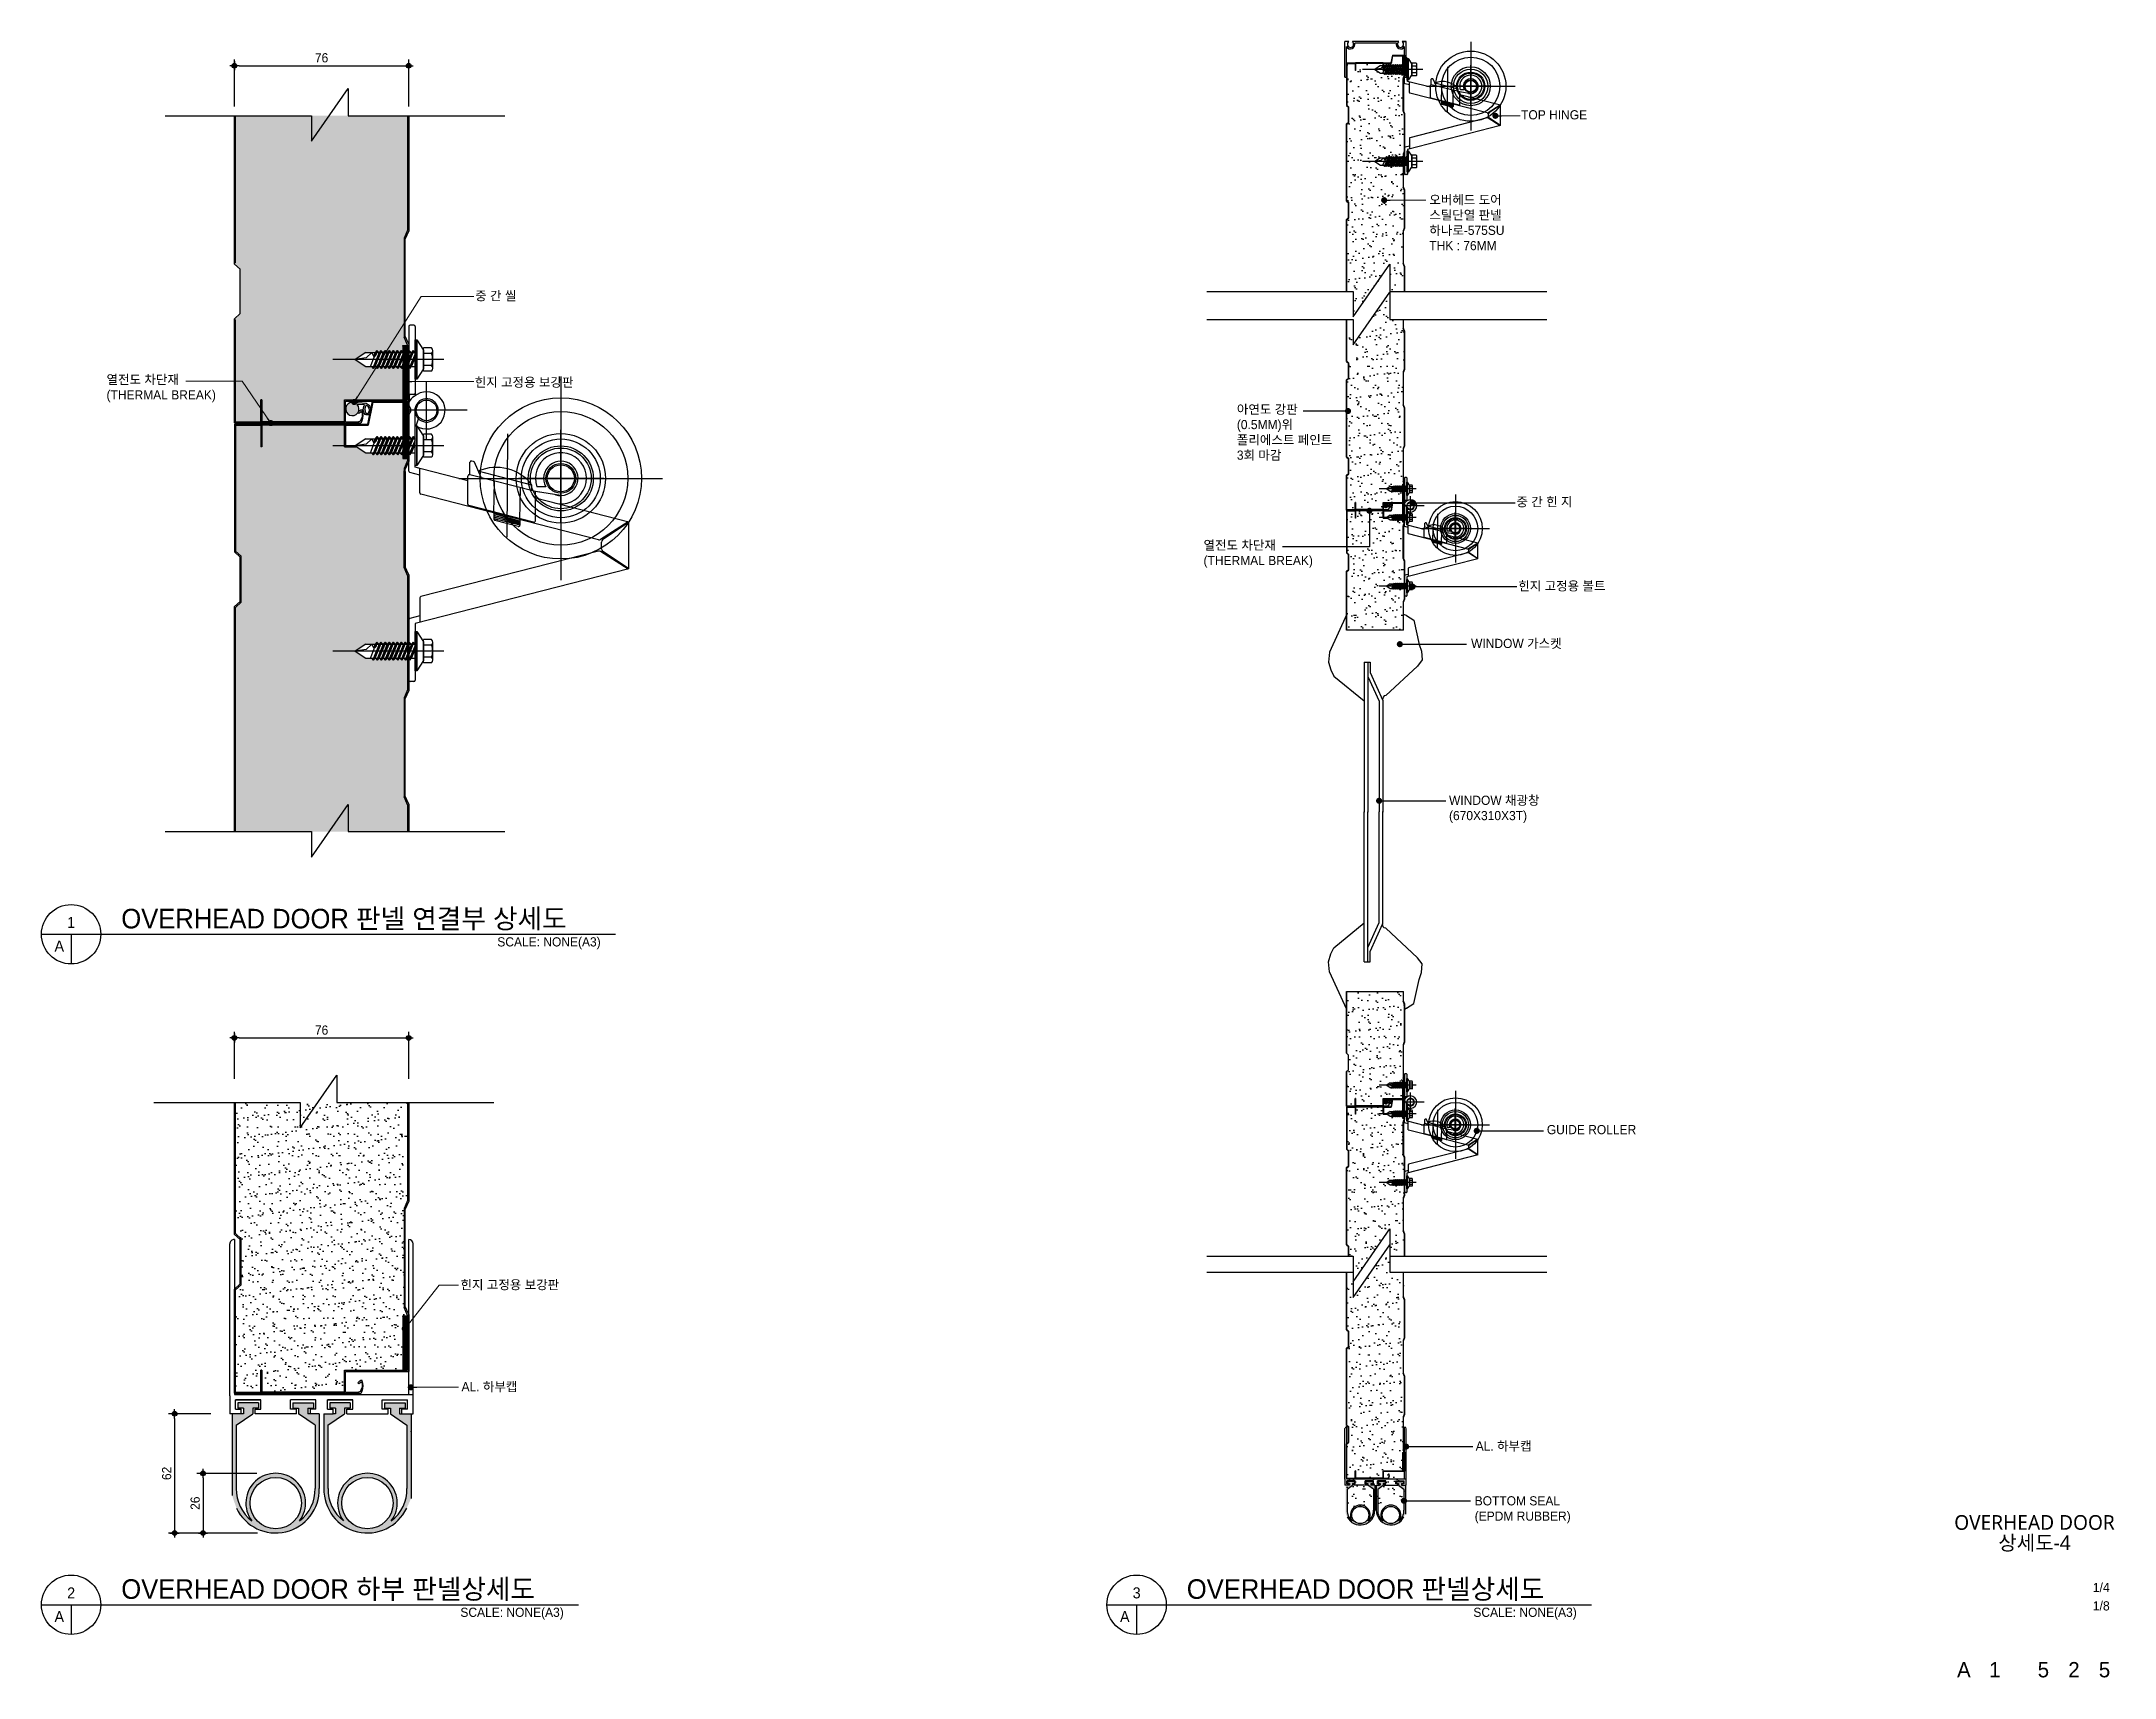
# Model space of a CAD drawing. Header units: millimetres. Extents: x 1448 to 104164, y -19509 to -89.
# Drawn here: x 44804 to 47515, y -2230 to -89 of the extents above; entities that cross this region are included whole.
import ezdxf
from ezdxf.enums import TextEntityAlignment as Align

# ---------------------------------------------------------------- set-up
doc = ezdxf.new("R2010")
doc.units = ezdxf.units.MM
doc.header["$LTSCALE"] = 60
doc.header["$MEASUREMENT"] = 0
doc.header["$PDSIZE"] = -10
doc.linetypes.add('CEN', pattern=[62, 60, -1, 0, -1])
doc.linetypes.add('HID', pattern=[2.5, 1.5, -1])
doc.layers.get('0').update_dxf_attribs({"linetype": 'CONTINUOUS'})
doc.layers.get('Defpoints').update_dxf_attribs({"color": 171, "linetype": 'CONTINUOUS'})
for name, color, linetype in [('(주)하나기공-LEADER', 7, 'CONTINUOUS'), ('2', 3, 'CONTINUOUS'), ('8', 8, 'CONTINUOUS'), ('A-text', 3, 'CONTINUOUS'), ('BOLT', 8, 'CONTINUOUS'), ('cen', 14, 'CONTINUOUS'), ('DIM', 7, 'CONTINUOUS'), ('FOR', 4, 'CONTINUOUS'), ('ITXT', 7, 'CONTINUOUS'), ('LIN', 2, 'CONTINUOUS'), ('SYM', 7, 'CONTINUOUS'), ('TEXT', 3, 'CONTINUOUS'), ('TEXT-TITLE', 6, 'CONTINUOUS'), ('TEXT-기입', 6, 'CONTINUOUS'), ('WID', 7, 'CONTINUOUS')]:
    doc.layers.add(name, color=color, linetype=linetype)
doc.styles.add('0T-OUT', font='H2GTRE.TTF')
doc.styles.add('CGS', font='cgse', dxfattribs={"bigfont": 'cgs'})
doc.styles.add('나눔바른고딕', font='NanumBarunGothic.ttf')
doc.styles.add('휘츠', font='')
doc.styles.get('휘츠').set_extended_font_data('Dotum')
doc.dimstyles.new('MAIN', dxfattribs={"dimtxt": 1.5, "dimasz": 0.5, "dimexe": 1, "dimexo": 2, "dimgap": 1, "dimtad": 1, "dimdec": 0, "dimdsep": 46, "dimlunit": 6, "dimtxsty": '0T-OUT', "dimblk": 'DOT', "dimcen": 2.5, "dimdle": 2, "dimclrd": 256, "dimclre": 256, "dimclrt": 3, "dimadec": 0, "dimazin": 0, "dimtfac": 1, "dimtdec": 0, "dimtix": 1, "dimtmove": 2, "dimatfit": 3, "dimldrblk": 'DOT', "dimfxl": 1, "dimtvp": 1, "dimtolj": 1, "dimtzin": 0, "dimlwd": 0, "dimlwe": 0, "dimarcsym": 0})
doc.dimstyles.new('휘츠-M', dxfattribs={"dimscale": 100, "dimtxt": 3, "dimasz": 1.5, "dimexe": 2, "dimexo": 3, "dimgap": 1, "dimtad": 1, "dimdec": 0, "dimrnd": 0.25, "dimzin": 0, "dimdsep": 46, "dimlunit": 6, "dimtxsty": '휘츠', "dimblk": 'Z_DOT', "dimcen": 5, "dimclrd": 256, "dimclre": 256, "dimclrt": 3, "dimadec": 0, "dimazin": 0, "dimtm": 1e-09, "dimtfac": 1, "dimtdec": 0, "dimtix": 1, "dimtmove": 2, "dimatfit": 1, "dimldrblk": 'Z_DOT', "dimfxl": 1, "dimtolj": 1, "dimtzin": 0, "dimlwd": -1, "dimarcsym": 0})
pattern_1 = [(217.5, (0, 0), (0.6299336, -19.2682377), [0, -15.2, 0, -17, 0, -16.25]), (187.5, (0, 0), (-17.697767, -28.22146), [0, -8.2, 0, -13.7, 0, -5.25]), (147.5, (12.3, -2e-15), (-31.1414186, -0.0565905), [0, -5, 0, -18, 0, -23.5]), (137.5, (12.3, -2e-15), (-30.061266, -8.776756), [0, -2.5, 0, -11.8, 0, -13.5])]

msp = doc.modelspace()

# ---------------------------------------------------------------- texts
at = {"layer": 'A-text', "ltscale": 0.1, "style": '0T-OUT'}
for s, p in [('TOP HINGE', (46739.1, -191.3)), ('중 간 씰', (45371, -428)), ('힌지 고정용 보강판', (45370.3, -541.1)), ('중 간 힌 지', (46732.9, -697.5)), ('힌지 고정용 볼트', (46735.4, -807.6)), ('WINDOW 가스켓', (46673.7, -882.8)), ('GUIDE ROLLER', (46772.8, -1518.8)), ('힌지 고정용 보강판', (45351.7, -1721.7)), ('AL. 하부캡', (45353.1, -1855)), ('AL. 하부캡', (46679.7, -1932.7))]:
    msp.add_text(s, height=12, dxfattribs=at).set_placement(p)
at = {"layer": 'A-text', "ltscale": 0.1, "char_height": 12, "attachment_point": 1, "style": '0T-OUT'}
for s, insert in [('오버헤드 도어\\P스틸단열 판넬\\P하나로-575SU\\PTHK : 76MM', (46619, -290.4)), ('열전도 차단재\\P(THERMAL BREAK)', (44888.7, -525.6)), ('아연도 강판\\P(0.5MM)위\\P폴리에스트 페인트\\P3회 마감', (46367.3, -564.5)), ('열전도 차단재\\P(THERMAL BREAK)', (46323.7, -742.3)), ('WINDOW 채광창\\P(670X310X3T)', (46644.8, -1076)), ('BOTTOM SEAL\\P(EPDM RUBBER)', (46678.4, -1992.4))]:
    msp.add_mtext(s, dxfattribs=dict(at, insert=insert))
at = {"layer": 'TEXT', "style": '0T-OUT'}
for s, p in [('1', (44842.4, -1241.8)), ('A', (44826.9, -1272.8)), ('2', (44842.4, -2118.8)), ('3', (46236.2, -2118.8)), ('A', (44826.9, -2149.9)), ('A', (46220.7, -2149.9))]:
    msp.add_text(s, height=14.4, dxfattribs=at).set_placement(p, align=Align.MIDDLE)
for s, p in [('OVERHEAD DOOR 판넬 연결부 상세도', (44908, -1249.6)), ('OVERHEAD DOOR 하부 판넬상세도', (44908, -2126.6)), ('OVERHEAD DOOR 판넬상세도', (46301.8, -2126.6))]:
    msp.add_text(s, height=25.6, dxfattribs=at).set_placement(p)
for p in [(45535.1, -1261.2), (45486.8, -2138.2), (46811.9, -2138.2)]:
    msp.add_text('SCALE: NONE(A3)', height=12, dxfattribs=at).set_placement(p, align=Align.TOP_RIGHT)
at = {"layer": 'TEXT-TITLE', "style": '나눔바른고딕'}
for s, p in [('OVERHEAD DOOR', (47410.7, -2026.7)), ('상세도-4', (47410.7, -2053.3))]:
    msp.add_text(s, height=19.2, dxfattribs=at).set_placement(p, align=Align.MIDDLE_CENTER)
at = {"layer": 'TEXT-기입', "style": 'CGS'}
for s, p in [('1/4', (47486.8, -2121.4)), ('1/8', (47486.8, -2145.4))]:
    msp.add_text(s, height=12, dxfattribs=at).set_placement(p, align=Align.BOTTOM_LEFT)
for s, p in [('A', (47318.3, -2219.3)), ('1', (47358.8, -2219.3)), ('5', (47422.3, -2219.3)), ('2', (47462.3, -2219.3)), ('5', (47502.3, -2219.3))]:
    msp.add_text(s, height=20, dxfattribs=at).set_placement(p, align=Align.MIDDLE_CENTER)

# ---------------------------------------------------------------- blocks, each defined once
blk = doc.blocks.new('side roll')
at = {"color": 7}
for radius in [29.3, 24.3]:
    blk.add_circle((-19088.98, 501497.7), radius, dxfattribs=at)
at = {"color": 4}
for radius in [16.25, 14.31, 11.81]:
    blk.add_circle((-19088.98, 501497.7), radius, dxfattribs=at)
at = {"color": 6}
blk.add_circle((-19088.98, 501497.7), 11.03, dxfattribs=at)
for radius in [5.43, 4.92]:
    blk.add_circle((-19088.98, 501497.7), radius)
at = {"layer": 'cen'}
for p, q in [((-19088.98, 501534.7), (-19088.98, 501460.7)), ((-19125.98, 501497.7), (-19051.98, 501497.7))]:
    blk.add_line(p, q, dxfattribs=at)
blk = doc.blocks.new('SH')
at = {"color": 7, "linetype": 'CEN'}
for p, q in [((-17791.97, 501589.09), (-17793.27, 501589.09)), ((-17791.97, 501563.89), (-17793.27, 501563.89)), ((-17791.97, 501459.61), (-17793.27, 501459.61))]:
    blk.add_line(p, q, dxfattribs=at)
at = {"color": 1}
for p, q in [((-17787.31, 501547.68), (-17787.31, 501568.66)), ((-17757.88, 501549.57), (-17758.12, 501511.98)), ((-17738.5, 501517.35), (-17738.5, 501551.05)), ((-17722.89, 501533.4), (-17753.83, 501533.4))]:
    blk.add_line(p, q, dxfattribs=at)
at = {"color": 7}
for p, q in [((-17793.77, 501559.96), (-17793.77, 501561.13)), ((-17793.77, 501536.03), (-17793.77, 501556.51)), ((-17791.47, 501537.42), (-17791.47, 501558.96)), ((-17789.77, 501528.08), (-17789.77, 501536.99)), ((-17772.25, 501524.01), (-17772.25, 501534.23)), ((-17747.75, 501517.99), (-17747.75, 501528.59)), ((-17789.77, 501489.94), (-17789.77, 501481.04)), ((-17793.77, 501482), (-17793.77, 501460.11)), ((-17791.47, 501480.6), (-17791.47, 501460.11))]:
    blk.add_line(p, q, dxfattribs=at)
for p, q in [((-17770.21, 501539.51), (-17770.9, 501539.69)), ((-17789.77, 501534.61), (-17793.39, 501535.54)), ((-17789.27, 501536.86), (-17791.47, 501537.42)), ((-17772.25, 501532.5), (-17789.27, 501536.86)), ((-17771.63, 501534.71), (-17771.53, 501539.22)), ((-17747.75, 501528.59), (-17771.63, 501534.71)), ((-17767.49, 501533.65), (-17769.88, 501539.22)), ((-17749.01, 501530.98), (-17768.51, 501535.98)), ((-17724.85, 501511.06), (-17789.39, 501527.6)), ((-17749.01, 501528.92), (-17749.01, 501530.98)), ((-17738.5, 501527.15), (-17747.75, 501528.59)), ((-17746.26, 501528.36), (-17747.75, 501528.59)), ((-17713.77, 501517.51), (-17747.75, 501526.22)), ((-17743.97, 501530.37), (-17747.24, 501530.37)), ((-17748.38, 501517.51), (-17771.88, 501523.53)), ((-17762.87, 501520.74), (-17762.87, 501518.58)), ((-17753.99, 501515.91), (-17762.49, 501518.09)), ((-17753.37, 501518.31), (-17753.37, 501516.4)), ((-17714.06, 501517.59), (-17724.04, 501511.2)), ((-17713.77, 501517.51), (-17723.33, 501511.08)), ((-17713.77, 501500.51), (-17713.77, 501517.51)), ((-17723.77, 501507.77), (-17723.77, 501510.25)), ((-17724.85, 501506.96), (-17789.39, 501490.42)), ((-17714.06, 501500.44), (-17724.04, 501506.82)), ((-17713.77, 501500.51), (-17723.33, 501506.94)), ((-17713.77, 501500.51), (-17791.47, 501480.6)), ((-17789.77, 501483.41), (-17793.39, 501482.48))]:
    blk.add_line(p, q)
at = {"color": 1, "linetype": 'HID'}
for p, q in [((-17762.87, 501520.74), (-17762.63, 501532.41)), ((-17753.37, 501518.31), (-17753.13, 501529.97))]:
    blk.add_line(p, q, dxfattribs=at)
at = {"color": 2}
for p, q in [((-17753.37, 501517.83), (-17762.87, 501520.48)), ((-17762.87, 501519.88), (-17753.37, 501517.83)), ((-17753.38, 501517.34), (-17762.87, 501519.88)), ((-17762.87, 501519.34), (-17753.38, 501517.34)), ((-17753.36, 501516.87), (-17762.87, 501519.34)), ((-17762.87, 501518.74), (-17753.36, 501516.87)), ((-17753.37, 501516.4), (-17762.87, 501518.74))]:
    blk.add_line(p, q, dxfattribs=at)
at = {"color": 7}
for centre, start, end in [((-17793.27, 501588.59), 90, 180), ((-17791.97, 501588.59), 0, 90), ((-17793.27, 501564.39), 180, 270), ((-17791.97, 501564.39), 270, 0), ((-17793.27, 501460.11), 180, 270), ((-17791.97, 501460.11), 270, 0)]:
    blk.add_arc(centre, 0.5, start, end, dxfattribs=at)
for centre, radius, start, end in [((-17771.03, 501539.2), 0.5, 75.62722, 178.72385), ((-17738.49, 501533.42), 9.27, 255.58223, 199.18977), ((-17738.5, 501533.4), 6.25, 252.2333, 209.00279), ((-17793.27, 501536.03), 0.5, 180, 255.62722), ((-17771.75, 501534.23), 0.5, 75.62722, 180), ((-17770.34, 501539.03), 0.5, 23.18346, 75.62722), ((-17761.89, 501521.22), 16.16, 37.16593, 114.08852), ((-17789.27, 501528.08), 0.5, 180, 255.62722), ((-17771.75, 501524.01), 0.5, 180, 255.62722), ((-17762.37, 501518.58), 0.5, 180, 255.62722), ((-17748.25, 501517.99), 0.5, 255.62722, 0), ((-17753.87, 501516.4), 0.5, 255.62722, 0), ((-17724.6, 501512.03), 1, 255.62722, 303.93381), ((-17722.77, 501510.25), 1, 123.93381, 180), ((-17724.6, 501505.99), 1, 56.06619, 104.37278), ((-17722.77, 501507.77), 1, 180, 236.06619), ((-17789.27, 501489.94), 0.5, 104.37278, 180), ((-17793.27, 501482), 0.5, 104.37278, 180)]:
    blk.add_arc(centre, radius, start, end)
at = {"layer": '2', "ltscale": 0.3}
blk.add_line((-17793.77, 501556.51), (-17793.77, 501558.88), dxfattribs=at)
at = {"layer": 'Defpoints', "color": 0, "linetype": 'ByBlock'}
blk.add_point((-17786.09, 501558.09), dxfattribs=at)
at = {"layer": 'DIM', "color": 7}
for p, q in [((-17793.77, 501588.59), (-17793.77, 501564.39)), ((-17791.47, 501588.59), (-17791.47, 501564.39)), ((-17793.77, 501564.39), (-17793.52, 501561.51)), ((-17791.47, 501564.39), (-17791.39, 501563.47)), ((-17791.06, 501552.48), (-17790.27, 501555.05))]:
    blk.add_line(p, q, dxfattribs=at)
blk.add_circle((-17787.31, 501558.09), 3.75, dxfattribs=at)
for centre, radius, start, end in [((-17788.65, 501558.07), 5.97, 121.63063, 149.08566), ((-17787.31, 501558.09), 6.75, 236.18551, 131.48729), ((-17787.31, 501558.09), 4.25, 191.75495, 168.24505), ((-17795.39, 501558.23), 2.37, 313.32165, 46.67835)]:
    blk.add_arc(centre, radius, start, end, dxfattribs=at)
blk = doc.blocks.new('Z_DOT')
at = {"layer": 'DIM', "color": 0}
for p, q in [((-1, 0), (1, 0)), ((0, -1), (0, 1))]:
    blk.add_line(p, q, dxfattribs=at)
for radius in [0.5, 0.25]:
    blk.add_circle((0, 0), radius, dxfattribs=at)
blk = doc.blocks.new('*D84')
at = {"layer": 'Defpoints', "color": 0, "transparency": 16777216}
for p in [(45037.1, -1884.5), (44977.7, -2040.5), (45098, -2040.5)]:
    blk.add_point(p, dxfattribs=at)
at = {"layer": 'DIM', "lineweight": -2, "transparency": 16777216}
for p, q in [((45025.1, -1884.5), (44969.7, -1884.5)), ((45086, -2040.5), (44969.7, -2040.5))]:
    blk.add_line(p, q, dxfattribs=at)
at = {"layer": 'DIM', "transparency": 16777216}
blk.add_line((44977.7, -1890.5), (44977.7, -2034.5), dxfattribs=at)
at = {"layer": 'DIM', "transparency": 16777216, "xscale": 6, "yscale": 6, "zscale": 6}
for p, rotation in [((44977.7, -1884.5), 90), ((44977.7, -2040.5), 270)]:
    blk.add_blockref('Z_DOT', p, dxfattribs=dict(at, rotation=rotation))
at = {"layer": 'DIM', "color": 3, "transparency": 16777216, "insert": (44967.4, -1962.5), "char_height": 12, "attachment_point": 5, "rotation": 90, "style": '0T-OUT'}
blk.add_mtext('\\A1;62', dxfattribs=at)
blk = doc.blocks.new('*D85')
at = {"layer": 'Defpoints', "color": 0, "transparency": 16777216}
for p in [(45097.1, -1962.5), (45015, -2040.5), (45097.1, -2040.5)]:
    blk.add_point(p, dxfattribs=at)
at = {"layer": 'DIM', "lineweight": -2, "transparency": 16777216}
for p, q in [((45085.1, -1962.5), (45007, -1962.5)), ((45085.1, -2040.5), (45007, -2040.5))]:
    blk.add_line(p, q, dxfattribs=at)
at = {"layer": 'DIM', "transparency": 16777216}
blk.add_line((45015, -1968.5), (45015, -2034.5), dxfattribs=at)
at = {"layer": 'DIM', "transparency": 16777216, "xscale": 6, "yscale": 6, "zscale": 6}
for p, rotation in [((45015, -1962.5), 90), ((45015, -2040.5), 270)]:
    blk.add_blockref('Z_DOT', p, dxfattribs=dict(at, rotation=rotation))
at = {"layer": 'DIM', "color": 3, "transparency": 16777216, "insert": (45004.7, -2001.5), "char_height": 12, "attachment_point": 5, "rotation": 90, "style": '0T-OUT'}
blk.add_mtext('\\A1;26', dxfattribs=at)
blk = doc.blocks.new('*D86')
at = {"layer": 'Defpoints', "color": 0, "transparency": 16777216}
for p in [(45284, -1392.9), (45056, -1458.5), (45284, -1458.5)]:
    blk.add_point(p, dxfattribs=at)
at = {"layer": 'DIM', "lineweight": -2, "transparency": 16777216}
for p, q in [((45056, -1446.5), (45056, -1384.9)), ((45284, -1446.5), (45284, -1384.9))]:
    blk.add_line(p, q, dxfattribs=at)
at = {"layer": 'DIM', "transparency": 16777216}
blk.add_line((45062, -1392.9), (45278, -1392.9), dxfattribs=at)
at = {"layer": 'DIM', "transparency": 16777216, "xscale": 6, "yscale": 6, "zscale": 6, "rotation": 180}
blk.add_blockref('Z_DOT', (45056, -1392.9), dxfattribs=at)
at = {"layer": 'DIM', "transparency": 16777216, "xscale": 6, "yscale": 6, "zscale": 6}
blk.add_blockref('Z_DOT', (45284, -1392.9), dxfattribs=at)
at = {"layer": 'DIM', "color": 3, "transparency": 16777216, "insert": (45170, -1382.7), "char_height": 12, "attachment_point": 5, "style": '0T-OUT'}
blk.add_mtext('\\A1;76', dxfattribs=at)
blk = doc.blocks.new('SELF')
at = {"layer": 'BOLT'}
for p, q in [((-19200.49, 501462.17), (-19196.23, 501462.17)), ((-19195.43, 501462.17), (-19194.4, 501462.17)), ((-19193.6, 501462.17), (-19192.57, 501462.17)), ((-19191.76, 501462.17), (-19190.73, 501462.17)), ((-19189.93, 501462.17), (-19188.9, 501462.17)), ((-19188.1, 501462.17), (-19187.07, 501462.17)), ((-19186.26, 501462.17), (-19185.24, 501462.17)), ((-19184.43, 501462.17), (-19183.4, 501462.17)), ((-19182.6, 501462.17), (-19181.57, 501462.17)), ((-19180.77, 501462.17), (-19179.74, 501462.17)), ((-19178.93, 501462.17), (-19178.12, 501462.17)), ((-19170.62, 501464.27), (-19174.32, 501464.27)), ((-19174.32, 501453.77), (-19174.32, 501464.27)), ((-19170.62, 501461.73), (-19174.32, 501461.73)), ((-19170.12, 501454.95), (-19170.12, 501463.09)), ((-19200.49, 501455.87), (-19197.01, 501455.87)), ((-19196.21, 501455.87), (-19195.18, 501455.87)), ((-19194.38, 501455.87), (-19193.35, 501455.87)), ((-19192.54, 501455.87), (-19191.51, 501455.87)), ((-19190.71, 501455.87), (-19189.68, 501455.87)), ((-19188.88, 501455.87), (-19187.85, 501455.87)), ((-19187.04, 501455.87), (-19186.02, 501455.87)), ((-19185.21, 501455.87), (-19184.18, 501455.87)), ((-19183.38, 501455.87), (-19182.35, 501455.87)), ((-19181.55, 501455.87), (-19180.52, 501455.87)), ((-19179.71, 501455.87), (-19178.12, 501455.87)), ((-19170.62, 501456.3), (-19174.32, 501456.3)), ((-19170.62, 501453.77), (-19174.32, 501453.77))]:
    blk.add_line(p, q, dxfattribs=at)
at = {"layer": 'BOLT', "color": 10}
for p, q in [((-19197.01, 501454.87), (-19193.6, 501463.17)), ((-19197.01, 501454.87), (-19193.6, 501463.17)), ((-19196.67, 501460.16), (-19195.43, 501463.17)), ((-19196.67, 501460.16), (-19195.43, 501463.17)), ((-19195.18, 501454.87), (-19191.76, 501463.17)), ((-19195.18, 501454.87), (-19191.76, 501463.17)), ((-19193.35, 501454.87), (-19189.93, 501463.17)), ((-19193.35, 501454.87), (-19189.93, 501463.17)), ((-19191.51, 501454.87), (-19188.1, 501463.17)), ((-19191.51, 501454.87), (-19188.1, 501463.17)), ((-19189.68, 501454.87), (-19186.26, 501463.17)), ((-19189.68, 501454.87), (-19186.26, 501463.17)), ((-19187.85, 501454.87), (-19184.43, 501463.17)), ((-19187.85, 501454.87), (-19184.43, 501463.17)), ((-19186.02, 501454.87), (-19182.6, 501463.17)), ((-19186.02, 501454.87), (-19182.6, 501463.17)), ((-19184.18, 501454.87), (-19180.77, 501463.17)), ((-19184.18, 501454.87), (-19180.77, 501463.17)), ((-19182.35, 501454.87), (-19178.93, 501463.17)), ((-19182.35, 501454.87), (-19178.93, 501463.17)), ((-19180.52, 501454.87), (-19178.12, 501460.77))]:
    blk.add_line(p, q, dxfattribs=at)
at = {"layer": 'BOLT'}
for points in [[(-19177.32, 501468.02), (-19177.32, 501450.02), (-19178.12, 501450.02), (-19178.12, 501468.02)], [(-19174.32, 501463.32), (-19174.32, 501454.72), (-19177.32, 501450.02), (-19177.32, 501468.02)], [(-19193.6, 501463.17), (-19194.4, 501462.17), (-19197.01, 501455.87), (-19197.01, 501454.87), (-19196.21, 501455.87), (-19193.6, 501462.17)], [(-19195.43, 501463.17), (-19196.23, 501462.17), (-19196.67, 501461.16), (-19196.67, 501460.16), (-19195.86, 501461.16), (-19195.43, 501462.17)], [(-19191.76, 501463.17), (-19192.57, 501462.17), (-19195.18, 501455.87), (-19195.18, 501454.87), (-19194.38, 501455.87), (-19191.76, 501462.17)], [(-19189.93, 501463.17), (-19190.73, 501462.17), (-19193.35, 501455.87), (-19193.35, 501454.87), (-19192.54, 501455.87), (-19189.93, 501462.17)], [(-19188.1, 501463.17), (-19188.9, 501462.17), (-19191.51, 501455.87), (-19191.51, 501454.87), (-19190.71, 501455.87), (-19188.1, 501462.17)], [(-19186.26, 501463.17), (-19187.07, 501462.17), (-19189.68, 501455.87), (-19189.68, 501454.87), (-19188.88, 501455.87), (-19186.26, 501462.17)], [(-19184.43, 501463.17), (-19185.24, 501462.17), (-19187.85, 501455.87), (-19187.85, 501454.87), (-19187.04, 501455.87), (-19184.43, 501462.17)], [(-19182.6, 501463.17), (-19183.4, 501462.17), (-19186.02, 501455.87), (-19186.02, 501454.87), (-19185.21, 501455.87), (-19182.6, 501462.17)], [(-19180.77, 501463.17), (-19181.57, 501462.17), (-19184.18, 501455.87), (-19184.18, 501454.87), (-19183.38, 501455.87), (-19180.77, 501462.17)], [(-19178.93, 501463.17), (-19179.74, 501462.17), (-19182.35, 501455.87), (-19182.35, 501454.87), (-19181.55, 501455.87), (-19178.93, 501462.17)]]:
    blk.add_lwpolyline(points, close=True, dxfattribs=at)
for points in [[(-19198.44, 501455.87), (-19196.64, 501460.15), (-19197.81, 501462.17), (-19200.31, 501459.75), (-19205.29, 501459.02)], [(-19200.49, 501462.17), (-19205.29, 501459.02), (-19200.49, 501455.87)], [(-19195.03, 501462.17), (-19195.43, 501463.17), (-19194.63, 501462.17)], [(-19193.19, 501462.17), (-19193.6, 501463.17), (-19192.79, 501462.17)], [(-19191.36, 501462.17), (-19191.76, 501463.17), (-19190.96, 501462.17)], [(-19189.53, 501462.17), (-19189.93, 501463.17), (-19189.13, 501462.17)], [(-19187.7, 501462.17), (-19188.1, 501463.17), (-19187.29, 501462.17)], [(-19185.86, 501462.17), (-19186.26, 501463.17), (-19185.46, 501462.17)], [(-19184.03, 501462.17), (-19184.43, 501463.17), (-19183.63, 501462.17)], [(-19182.2, 501462.17), (-19182.6, 501463.17), (-19181.79, 501462.17)], [(-19180.36, 501462.17), (-19180.77, 501463.17), (-19179.96, 501462.17)], [(-19178.12, 501461.65), (-19180.52, 501455.87), (-19180.52, 501454.87), (-19179.71, 501455.87), (-19178.12, 501459.71)], [(-19178.53, 501462.17), (-19178.93, 501463.17), (-19178.13, 501462.17)], [(-19197.42, 501455.87), (-19197.01, 501454.87), (-19197.82, 501455.87)], [(-19197.42, 501455.87), (-19197.01, 501454.87), (-19197.82, 501455.87)], [(-19195.58, 501455.87), (-19195.18, 501454.87), (-19195.98, 501455.87)], [(-19195.58, 501455.87), (-19195.18, 501454.87), (-19195.98, 501455.87)], [(-19193.75, 501455.87), (-19193.35, 501454.87), (-19194.15, 501455.87)], [(-19193.75, 501455.87), (-19193.35, 501454.87), (-19194.15, 501455.87)], [(-19191.92, 501455.87), (-19191.51, 501454.87), (-19192.32, 501455.87)], [(-19191.92, 501455.87), (-19191.51, 501454.87), (-19192.32, 501455.87)], [(-19190.08, 501455.87), (-19189.68, 501454.87), (-19190.49, 501455.87)], [(-19190.08, 501455.87), (-19189.68, 501454.87), (-19190.49, 501455.87)], [(-19188.25, 501455.87), (-19187.85, 501454.87), (-19188.65, 501455.87)], [(-19188.25, 501455.87), (-19187.85, 501454.87), (-19188.65, 501455.87)], [(-19186.42, 501455.87), (-19186.02, 501454.87), (-19186.82, 501455.87)], [(-19186.42, 501455.87), (-19186.02, 501454.87), (-19186.82, 501455.87)], [(-19184.58, 501455.87), (-19184.18, 501454.87), (-19184.99, 501455.87)], [(-19184.58, 501455.87), (-19184.18, 501454.87), (-19184.99, 501455.87)], [(-19182.75, 501455.87), (-19182.35, 501454.87), (-19183.15, 501455.87)], [(-19182.75, 501455.87), (-19182.35, 501454.87), (-19183.15, 501455.87)], [(-19180.92, 501455.87), (-19180.52, 501454.87), (-19181.32, 501455.87)]]:
    blk.add_lwpolyline(points, dxfattribs=at)
for centre, radius, start, end in [((-19171.98, 501463), 1.86, 316.9662, 43.0338), ((-19177.73, 501459.02), 7.61, 339.11949, 20.88051), ((-19171.98, 501455.03), 1.86, 316.9662, 43.0338)]:
    blk.add_arc(centre, radius, start, end, dxfattribs=at)
at = {"layer": 'cen'}
blk.add_line((-19165.12, 501459.02), (-19215.47, 501459.02), dxfattribs=at)
blk = doc.blocks.new('*D87')
at = {"layer": 'Defpoints', "color": 0, "transparency": 16777216}
for p in [(45284, -121.1), (45056, -186.6), (45284, -186.6)]:
    blk.add_point(p, dxfattribs=at)
at = {"layer": 'DIM', "lineweight": -2, "transparency": 16777216}
for p, q in [((45056, -174.6), (45056, -113.1)), ((45284, -174.6), (45284, -113.1))]:
    blk.add_line(p, q, dxfattribs=at)
at = {"layer": 'DIM', "transparency": 16777216}
blk.add_line((45062, -121.1), (45278, -121.1), dxfattribs=at)
at = {"layer": 'DIM', "transparency": 16777216, "xscale": 6, "yscale": 6, "zscale": 6, "rotation": 180}
blk.add_blockref('Z_DOT', (45056, -121.1), dxfattribs=at)
at = {"layer": 'DIM', "transparency": 16777216, "xscale": 6, "yscale": 6, "zscale": 6}
blk.add_blockref('Z_DOT', (45284, -121.1), dxfattribs=at)
at = {"layer": 'DIM', "color": 3, "transparency": 16777216, "insert": (45170, -110.8), "char_height": 12, "attachment_point": 5, "style": '0T-OUT'}
blk.add_mtext('\\A1;76', dxfattribs=at)
blk = doc.blocks.new('_Dot')
at = {"color": 0, "linetype": 'ByBlock', "lineweight": -2}
blk.add_line((-0.5, 0), (-1, 0), dxfattribs=at)
at = {"color": 0, "linetype": 'ByBlock', "const_width": 0.5}
blk.add_lwpolyline([(-0.25, 0, 1), (0.25, 0, 1)], format="xyb", close=True, dxfattribs=at)
blk = doc.blocks.new('WINDOW')
at = {"color": 7, "ltscale": 0.3}
for p, q in [((10684.5, 479634.1), (10684, 479634.1)), ((10686, 479635.2), (10684.5, 479634.1))]:
    blk.add_line(p, q, dxfattribs=at)
at = {"layer": 'ITXT', "color": 4}
for p, q in [((10650.6, 479924.1), (10650.6, 479798.9)), ((10650.6, 479924.1), (10655.5, 479924.1)), ((10653.7, 479924.1), (10653.7, 479798.9)), ((10655.5, 479924.1), (10655.5, 479915.6)), ((10653.7, 479912.3), (10663, 479891.5)), ((10655.5, 479915.6), (10666.1, 479892.2)), ((10663, 479891.5), (10663, 479799.1)), ((10666.1, 479892.2), (10666.1, 479798.8)), ((10650.6, 479674.1), (10650.6, 479799.3)), ((10653.7, 479674.1), (10653.7, 479799.3)), ((10663, 479706.8), (10663, 479799.1)), ((10666.1, 479706), (10666.1, 479799.4)), ((10653.7, 479686), (10663, 479706.8)), ((10655.5, 479682.7), (10666.1, 479706)), ((10655.5, 479674.1), (10655.5, 479682.7)), ((10650.6, 479674.1), (10655.5, 479674.1))]:
    blk.add_line(p, q, dxfattribs=at)
at = {"layer": 'ITXT', "color": 7}
for points in [[(10636, 479964.1), (10621.5, 479932.5), (10620.8, 479924.1), (10622.7, 479917.7), (10625.3, 479912.5), (10650.6, 479891.8)], [(10686, 479963.1), (10692, 479959.2), (10696.5, 479939), (10698.4, 479933.2), (10699.1, 479926.1), (10695.2, 479920.9), (10668.7, 479896.3)], [(10668.7, 479896.3), (10667.3, 479895.9), (10666.5, 479894.9), (10665.9, 479892.6)], [(10636, 479634.1), (10621.5, 479665.7), (10620.8, 479674.1), (10622.7, 479680.6), (10625.3, 479685.8), (10650.6, 479706.5)], [(10668.7, 479702), (10667.3, 479702.4), (10666.5, 479703.3), (10665.9, 479705.6)], [(10686, 479635.2), (10692, 479639.1), (10696.5, 479659.2), (10698.4, 479665.1), (10699.1, 479672.2), (10695.2, 479677.4), (10668.7, 479702)]]:
    blk.add_lwpolyline(points, dxfattribs=at)
blk = doc.blocks.new('TOP HINGE')
at = {"color": 7}
for p, q in [((10988.3, 480613.2), (10988.3, 480633.7)), ((10990.6, 480614.6), (10990.6, 480633.7)), ((10992.3, 480605.3), (10992.3, 480614.2)), ((11009.8, 480601.2), (11009.8, 480611.4)), ((11034.3, 480595.2), (11034.3, 480605.8)), ((10988.3, 480559.2), (10988.3, 480537.3)), ((10992.3, 480567.1), (10992.3, 480558.2)), ((10990.6, 480557.8), (10990.6, 480537.3))]:
    blk.add_line(p, q, dxfattribs=at)
at = {"color": 7, "linetype": 'CEN'}
for p, q in [((10990.1, 480634.2), (10988.8, 480634.2)), ((10990.1, 480536.8), (10988.8, 480536.8))]:
    blk.add_line(p, q, dxfattribs=at)
at = {"color": 1}
for p, q in [((11043.5, 480594.5), (11043.5, 480628.2)), ((11024.2, 480626.8), (11023.9, 480589.2)), ((11059.1, 480610.6), (11028.2, 480610.6))]:
    blk.add_line(p, q, dxfattribs=at)
for p, q in [((10992.3, 480611.8), (10988.6, 480612.7)), ((10992.8, 480614.1), (10990.6, 480614.6)), ((11009.8, 480609.7), (10992.8, 480614.1)), ((11010.4, 480611.9), (11010.5, 480616.4)), ((11034.3, 480605.8), (11010.4, 480611.9)), ((11011.8, 480616.7), (11011.1, 480616.9)), ((11014.5, 480610.9), (11012.2, 480616.4)), ((11033, 480608.2), (11013.5, 480613.2)), ((11057.2, 480588.3), (10992.6, 480604.8)), ((11033.7, 480594.7), (11010.2, 480600.7)), ((11019.2, 480597.9), (11019.2, 480595.8)), ((11028, 480593.1), (11019.5, 480595.3)), ((11028.7, 480595.5), (11028.7, 480593.6)), ((11033, 480606.1), (11033, 480608.2)), ((11043.5, 480604.3), (11034.3, 480605.8)), ((11035.8, 480605.6), (11034.3, 480605.8)), ((11068.3, 480594.7), (11034.3, 480603.4)), ((11038.1, 480607.6), (11034.8, 480607.6)), ((11068, 480594.8), (11058, 480588.4)), ((11068.3, 480594.7), (11058.7, 480588.3)), ((11068.3, 480577.7), (11068.3, 480594.7)), ((11068.3, 480577.7), (10990.6, 480557.8)), ((11057.2, 480584.2), (10992.6, 480567.6)), ((11068, 480577.6), (11058, 480584)), ((11058.3, 480585), (11058.3, 480587.4)), ((11068.3, 480577.7), (11058.7, 480584.1)), ((10992.3, 480560.6), (10988.6, 480559.7))]:
    blk.add_line(p, q)
at = {"color": 1, "linetype": 'HID'}
for p, q in [((11019.2, 480597.9), (11019.4, 480609.6)), ((11028.7, 480595.5), (11028.9, 480607.2))]:
    blk.add_line(p, q, dxfattribs=at)
at = {"color": 2}
for p, q in [((11028.7, 480595), (11019.2, 480597.7)), ((11019.2, 480597.1), (11028.7, 480595)), ((11028.7, 480594.5), (11019.2, 480597.1)), ((11019.2, 480596.5), (11028.7, 480594.5)), ((11028.7, 480594.1), (11019.2, 480596.5)), ((11019.2, 480595.9), (11028.7, 480594.1)), ((11028.7, 480593.6), (11019.2, 480595.9))]:
    blk.add_line(p, q, dxfattribs=at)
at = {"color": 7}
for centre, start, end in [((10988.8, 480633.7), 90, 180), ((10990.1, 480633.7), 0, 90), ((10988.8, 480537.3), 180, 270), ((10990.1, 480537.3), 270, 0)]:
    blk.add_arc(centre, 0.5, start, end, dxfattribs=at)
for centre, radius, start, end in [((10988.8, 480613.2), 0.5, 180, 255.6272), ((11010.3, 480611.4), 0.5, 75.6272, 180), ((11011, 480616.4), 0.5, 75.6272, 178.7238), ((11011.7, 480616.2), 0.5, 23.1835, 75.6272), ((11020.1, 480598.4), 16.2, 37.1659, 114.0885), ((11043.5, 480610.6), 9.27, 255.5822, 199.1898), ((11043.5, 480610.6), 6.25, 252.2333, 209.0028), ((10992.8, 480605.3), 0.5, 180, 255.6272), ((11010.3, 480601.2), 0.5, 180, 255.6272), ((11019.7, 480595.8), 0.5, 180, 255.6272), ((11028.2, 480593.6), 0.5, 255.6272, 0), ((11033.8, 480595.2), 0.5, 255.6272, 0), ((11057.4, 480589.2), 1, 255.6272, 303.9338), ((11057.4, 480583.2), 1, 56.0662, 104.3728), ((11059.3, 480587.4), 1, 123.9338, 180), ((11059.3, 480585), 1, 180, 236.0662), ((10988.8, 480559.2), 0.5, 104.3728, 180), ((10992.8, 480567.1), 0.5, 104.3728, 180)]:
    blk.add_arc(centre, radius, start, end)

# ---------------------------------------------------------------- dimensions: what is measured, and where the dimension line sits
at = {"layer": 'DIM'}
for base, p1, p2, picture, middle in [((45284, -121.1), (45056, -186.6), (45284, -186.6), '*D87', (45170, -110.8)), ((45284, -1392.9), (45056, -1458.5), (45284, -1458.5), '*D86', (45170, -1382.7))]:
    dim = msp.add_linear_dim(base=base, p1=p1, p2=p2, text='76', dimstyle='휘츠-M', override={"dimscale": 4, "dimtxsty": '0T-OUT'}, dxfattribs=at)
    dim.commit()
    dim.dimension.update_dxf_attribs({"geometry": picture, "text_midpoint": middle})
for base, p1, p2, text, picture, middle in [((44977.7, -2040.5), (45037.1, -1884.5), (45098, -2040.5), '62', '*D84', (44967.4, -1962.5)), ((45015, -2040.5), (45097.1, -1962.5), (45097.1, -2040.5), '26', '*D85', (45004.7, -2001.5))]:
    dim = msp.add_linear_dim(base=base, p1=p1, p2=p2, angle=90, text=text, dimstyle='휘츠-M', override={"dimscale": 4, "dimtxsty": '0T-OUT'}, dxfattribs=at)
    dim.commit()
    dim.dimension.update_dxf_attribs({"geometry": picture, "text_midpoint": middle})

# ---------------------------------------------------------------- hatches: boundary and pattern name
h = msp.add_hatch()
h.set_pattern_fill('NET', color=256, scale=0.05, angle=45, style=0)
h.set_pattern_definition([(45, (30881.63284, -3298.20596), (-0.1122532015, 0.1122532015), []), (135, (30881.63284, -3298.20596), (-0.1122532015, -0.1122532015), [])])
h.paths.add_polyline_path([(46584.1, -132.5), (46586.2, -132.5), (46586.2, -108), (46584.1, -108)])
at = {"ltscale": 0.002}
h = msp.add_hatch(dxfattribs=at)
h.set_pattern_fill('AR-SAND', color=8, scale=10, angle=180, style=0)
h.set_pattern_definition(pattern_1)
h.paths.add_polyline_path([(46586.2, -183.5), (46584.7, -180), (46584.7, -137.9), (46584.7, -136.9), (46586.2, -133.4), (46586.2, -132.5), (46584.1, -132.5), (46584.1, -131.9), (46583.7, -132.4), (46582.4, -130.9), (46582.1, -130.9), (46580.8, -132.4), (46579.5, -130.9), (46579.2, -130.9), (46577.9, -132.4), (46576.7, -130.9), (46576.3, -130.9), (46575.1, -132.4), (46573.8, -130.9), (46573.4, -130.9), (46572.2, -132.4), (46570.9, -130.9), (46570.6, -130.9), (46569.3, -132.4), (46568, -130.9), (46567.7, -130.9), (46566.4, -132.4), (46565.2, -130.9), (46564.8, -130.9), (46563.6, -132.4), (46562.3, -130.9), (46562, -130.9), (46560.7, -132.4), (46559.4, -130.9), (46555.3, -130.9), (46547.7, -125.9), (46555.3, -121), (46558.7, -121), (46558.7, -119.5), (46558.7, -118), (46522.7, -118), (46522.7, -127.5), (46522.2, -127.5), (46522.2, -118), (46511.2, -118), (46511.2, -172.9), (46513.7, -175.2), (46513.7, -195.2), (46511.2, -197.4), (46511.2, -297.9), (46513.7, -300.2), (46513.7, -320.2), (46511.2, -322.4), (46511.2, -416.4), (46519.6, -416.4), (46519.6, -449.8), (46567.6, -380.8), (46567.6, -416.4), (46586.2, -416.4), (46586.2, -384.5), (46586.2, -383.5), (46584.7, -380), (46584.7, -336.9), (46586.2, -333.4), (46586.2, -284.5), (46586.2, -283.5), (46584.7, -280), (46584.7, -251.6), (46583.7, -252.9), (46582.4, -251.3), (46582.1, -251.3), (46580.8, -252.9), (46579.5, -251.3), (46579.2, -251.3), (46577.9, -252.9), (46576.7, -251.3), (46576.3, -251.3), (46575.1, -252.9), (46573.8, -251.3), (46573.4, -251.3), (46572.2, -252.9), (46570.9, -251.3), (46570.6, -251.3), (46569.3, -252.9), (46568, -251.3), (46567.7, -251.3), (46566.4, -252.9), (46565.2, -251.3), (46564.8, -251.3), (46563.6, -252.9), (46562.3, -251.3), (46562, -251.3), (46560.7, -252.9), (46559.4, -251.3), (46555.3, -251.3), (46547.7, -246.4), (46555.3, -241.4), (46561.9, -241.4), (46563.2, -239.9), (46564.4, -241.4), (46564.8, -241.4), (46566, -239.9), (46567.3, -241.4), (46567.7, -241.4), (46568.9, -239.9), (46570.2, -241.4), (46570.5, -241.4), (46571.8, -239.9), (46573.1, -241.4), (46573.4, -241.4), (46574.7, -239.9), (46575.9, -241.4), (46576.3, -241.4), (46577.5, -239.9), (46578.8, -241.4), (46579.1, -241.4), (46580.4, -239.9), (46581.7, -241.4), (46582, -241.4), (46583.3, -239.9), (46584.5, -241.4), (46584.7, -241.4), (46584.7, -236.9), (46586.2, -233.4), (46586.2, -184.5)])
h = msp.add_hatch(dxfattribs=at)
h.set_pattern_fill('AR-SAND', color=8, scale=10, angle=180, style=0)
h.set_pattern_definition(pattern_1)
h.paths.add_polyline_path([(45282.5, -336.1), (45282.5, -186.6), (45057.5, -186.6), (45057.5, -381.9), (45063.5, -387.3), (45063.5, -445.4), (45057.5, -450.8), (45057.5, -586.8), (45090.5, -586.8), (45090.5, -558.3), (45092, -558.3), (45092, -586.8), (45200, -586.8), (45200, -558.3), (45242, -558.3), (45276.4, -558.3), (45276.4, -519.3), (45272.5, -514.5), (45271.9, -514.5), (45269.5, -517.4), (45267.2, -514.5), (45266.6, -514.5), (45264.3, -517.4), (45261.9, -514.5), (45261.3, -514.5), (45259, -517.4), (45256.7, -514.5), (45256, -514.5), (45253.7, -517.4), (45251.4, -514.5), (45250.7, -514.5), (45248.4, -517.4), (45246.1, -514.5), (45245.5, -514.5), (45243.1, -517.4), (45240.8, -514.5), (45240.2, -514.5), (45237.9, -517.4), (45235.5, -514.5), (45227.9, -514.5), (45214, -505.4), (45227.9, -496.3), (45240.1, -496.3), (45242.4, -493.5), (45244.7, -496.3), (45245.4, -496.3), (45247.7, -493.5), (45250, -496.3), (45250.7, -496.3), (45253, -493.5), (45255.3, -496.3), (45255.9, -496.3), (45258.3, -493.5), (45260.6, -496.3), (45261.2, -496.3), (45263.5, -493.5), (45265.9, -496.3), (45266.5, -496.3), (45268.8, -493.5), (45271.1, -496.3), (45271.8, -496.3), (45274.1, -493.5), (45276.4, -496.3), (45276.4, -487.3), (45282.5, -487.3), (45282.5, -486.5), (45278, -476), (45278, -346.6)])
h.paths.add_polyline_path([(45276.4, -634.8), (45276.4, -628.2), (45274.8, -630.1), (45272.5, -627.3), (45271.9, -627.3), (45269.5, -630.1), (45267.2, -627.3), (45266.6, -627.3), (45264.3, -630.1), (45261.9, -627.3), (45261.3, -627.3), (45259, -630.1), (45256.7, -627.3), (45256, -627.3), (45253.7, -630.1), (45251.4, -627.3), (45250.7, -627.3), (45248.4, -630.1), (45246.1, -627.3), (45245.5, -627.3), (45243.1, -630.1), (45240.8, -627.3), (45240.2, -627.3), (45237.9, -630.1), (45235.5, -627.3), (45227.9, -627.3), (45216.5, -619.8), (45200, -619.8), (45200, -591.3), (45092, -591.3), (45092, -619.8), (45090.5, -619.8), (45090.5, -591.3), (45057.5, -591.3), (45057.5, -740.5), (45057.5, -756.1), (45065, -762.8), (45065, -822.8), (45057.5, -829.6), (45057.5, -1123), (45284, -1123), (45284, -1087), (45279.5, -1076.5), (45279.5, -949), (45284, -938.5), (45284, -897.2), (45283.1, -896.1), (45282.4, -896.1), (45280.1, -898.9), (45277.8, -896.1), (45277.1, -896.1), (45274.8, -898.9), (45272.5, -896.1), (45271.9, -896.1), (45269.5, -898.9), (45267.2, -896.1), (45266.6, -896.1), (45264.3, -898.9), (45261.9, -896.1), (45261.3, -896.1), (45259, -898.9), (45256.7, -896.1), (45256, -896.1), (45253.7, -898.9), (45251.4, -896.1), (45250.7, -896.1), (45248.4, -898.9), (45246.1, -896.1), (45245.5, -896.1), (45243.1, -898.9), (45240.8, -896.1), (45240.2, -896.1), (45237.9, -898.9), (45235.5, -896.1), (45227.9, -896.1), (45214, -887), (45227.9, -877.9), (45240.1, -877.9), (45242.4, -875), (45244.7, -877.9), (45245.4, -877.9), (45247.7, -875), (45250, -877.9), (45250.7, -877.9), (45253, -875), (45255.3, -877.9), (45255.9, -877.9), (45258.3, -875), (45260.6, -877.9), (45261.2, -877.9), (45263.5, -875), (45265.9, -877.9), (45266.5, -877.9), (45268.8, -875), (45271.1, -877.9), (45271.8, -877.9), (45274.1, -875), (45276.4, -877.9), (45277.1, -877.9), (45279.4, -875), (45281.7, -877.9), (45282.3, -877.9), (45284, -875.8), (45284, -790), (45284, -787), (45279.5, -776.5), (45279.5, -649), (45284, -638.5), (45284, -634.8)])
h = msp.add_hatch(dxfattribs=at)
h.set_pattern_fill('AR-SAND', color=8, scale=10, angle=180, style=0)
h.set_pattern_definition(pattern_1)
h.paths.add_polyline_path([(46513.7, -530), (46511.2, -532.2), (46511.2, -632.7), (46513.7, -635), (46513.7, -655), (46511.2, -657.2), (46511.2, -701.8), (46522.2, -701.8), (46522.2, -692.3), (46522.7, -692.3), (46522.7, -701.8), (46558.7, -701.8), (46558.7, -692.3), (46572.7, -692.3), (46584.1, -692.3), (46584.1, -678), (46583.6, -678.7), (46582.9, -677.7), (46582.6, -677.7), (46581.9, -678.7), (46581.1, -677.7), (46580.9, -677.7), (46580.1, -678.7), (46579.3, -677.7), (46579.1, -677.7), (46578.4, -678.7), (46577.6, -677.7), (46577.4, -677.7), (46576.6, -678.7), (46575.8, -677.7), (46575.6, -677.7), (46574.8, -678.7), (46574.1, -677.7), (46573.8, -677.7), (46573.1, -678.7), (46572.3, -677.7), (46572.1, -677.7), (46571.3, -678.7), (46570.5, -677.7), (46568, -677.7), (46563.4, -674.7), (46568, -671.6), (46572.1, -671.6), (46572.8, -670.7), (46573.6, -671.6), (46573.8, -671.6), (46574.6, -670.7), (46575.4, -671.6), (46575.6, -671.6), (46576.4, -670.7), (46577.1, -671.6), (46577.3, -671.6), (46578.1, -670.7), (46578.9, -671.6), (46579.1, -671.6), (46579.9, -670.7), (46580.6, -671.6), (46580.9, -671.6), (46581.6, -670.7), (46582.4, -671.6), (46582.6, -671.6), (46583.4, -670.7), (46584.1, -671.6), (46584.1, -668.6), (46586.2, -668.6), (46586.2, -668.3), (46584.7, -664.8), (46584.7, -621.7), (46586.2, -618.2), (46586.2, -569.3), (46586.2, -568.3), (46584.7, -564.8), (46584.7, -521.7), (46586.2, -518.2), (46586.2, -469.3), (46586.2, -468.3), (46584.7, -464.8), (46584.7, -452.9), (46567.6, -452.9), (46567.6, -417.3), (46519.6, -486.3), (46519.6, -452.9), (46511.2, -452.9), (46511.2, -507.7), (46513.7, -510)])
h = msp.add_hatch()
h.set_pattern_fill('NET', color=256, scale=0.15, angle=45, style=0)
h.set_pattern_definition([(45, (-1831.1912, -8630.5106), (-0.3367596045, 0.3367596045), []), (135, (-1831.1912, -8630.5106), (-0.3367596045, -0.3367596045), [])])
h.paths.add_polyline_path([(45276.4, -558.3), (45282.5, -558.3), (45282.5, -487.3), (45276.4, -487.3)])
h = msp.add_hatch()
h.set_pattern_fill('NET', color=256, scale=0.15, angle=45, style=0)
h.set_pattern_definition([(45, (-1831.1912, -10132.0106), (-0.3367596045, 0.3367596045), []), (135, (-1831.1912, -10132.0106), (-0.3367596045, -0.3367596045), [])])
h.paths.add_polyline_path([(45276.4, -634.8), (45282.5, -634.8), (45282.5, -561.3), (45276.4, -561.3)])
h = msp.add_hatch()
h.set_pattern_fill('NET', color=256, scale=0.05, angle=45, style=0)
h.set_pattern_definition([(45, (30881.63284, -3383.03134), (-0.1122532015, 0.1122532015), []), (135, (30881.63284, -3383.03134), (-0.1122532015, -0.1122532015), [])])
h.paths.add_polyline_path([(46584.1, -692.3), (46586.2, -692.3), (46586.2, -668.6), (46584.1, -668.6)])
h = msp.add_hatch(dxfattribs=at)
h.set_pattern_fill('AR-SAND', color=8, scale=10, angle=180, style=0)
h.set_pattern_definition(pattern_1)
h.paths.add_polyline_path([(46586.2, -717.8), (46584.1, -717.8), (46584.1, -715.6), (46583.6, -716.2), (46582.9, -715.3), (46582.6, -715.3), (46581.9, -716.2), (46581.1, -715.3), (46580.9, -715.3), (46580.1, -716.2), (46579.3, -715.3), (46579.1, -715.3), (46578.4, -716.2), (46577.6, -715.3), (46577.4, -715.3), (46576.6, -716.2), (46575.8, -715.3), (46575.6, -715.3), (46574.8, -716.2), (46574.1, -715.3), (46573.8, -715.3), (46573.1, -716.2), (46572.3, -715.3), (46572.1, -715.3), (46571.3, -716.2), (46570.5, -715.3), (46568, -715.3), (46563.7, -712.5), (46563.7, -712.8), (46558.7, -712.8), (46558.7, -703.3), (46522.7, -703.3), (46522.7, -712.8), (46522.2, -712.8), (46522.2, -703.3), (46511.2, -703.3), (46511.2, -758.2), (46513.7, -760.5), (46513.7, -780.5), (46511.2, -782.7), (46511.2, -859.3), (46584.7, -859.3), (46584.7, -838.8), (46585.2, -838.8), (46585.2, -822.5), (46586.7, -819), (46586.7, -805.3), (46586.4, -804.9), (46586.2, -804.9), (46585.4, -805.8), (46584.6, -804.9), (46584.4, -804.9), (46583.6, -805.8), (46582.9, -804.9), (46582.6, -804.9), (46581.9, -805.8), (46581.1, -804.9), (46580.9, -804.9), (46580.1, -805.8), (46579.3, -804.9), (46579.1, -804.9), (46578.4, -805.8), (46577.6, -804.9), (46577.4, -804.9), (46576.6, -805.8), (46575.8, -804.9), (46575.6, -804.9), (46574.8, -805.8), (46574.1, -804.9), (46573.8, -804.9), (46573.1, -805.8), (46572.3, -804.9), (46572.1, -804.9), (46571.3, -805.8), (46570.5, -804.9), (46568, -804.9), (46563.4, -801.9), (46568, -798.8), (46572.1, -798.8), (46572.8, -797.9), (46573.6, -798.8), (46573.8, -798.8), (46574.6, -797.9), (46575.4, -798.8), (46575.6, -798.8), (46576.4, -797.9), (46577.1, -798.8), (46577.3, -798.8), (46578.1, -797.9), (46578.9, -798.8), (46579.1, -798.8), (46579.9, -797.9), (46580.6, -798.8), (46580.9, -798.8), (46581.6, -797.9), (46582.4, -798.8), (46582.6, -798.8), (46583.4, -797.9), (46584.2, -798.8), (46584.4, -798.8), (46585.2, -797.9), (46585.9, -798.8), (46586.1, -798.8), (46586.7, -798.1), (46586.7, -769.5), (46586.7, -768.5), (46585.2, -765), (46585.2, -723.5), (46585.2, -722.5), (46586.7, -719), (46586.7, -715.7), (46586.4, -715.3), (46586.2, -715.3)])
h = msp.add_hatch()
h.set_pattern_fill('NET', color=256, scale=0.05, angle=45, style=0)
h.set_pattern_definition([(45, (30881.63284, -3883.53134), (-0.1122532015, 0.1122532015), []), (135, (30881.63284, -3883.53134), (-0.1122532015, -0.1122532015), [])])
h.paths.add_polyline_path([(46584.1, -717.8), (46586.2, -717.8), (46586.2, -693.3), (46584.1, -693.3)])
h = msp.add_hatch(dxfattribs=at)
h.set_pattern_fill('AR-SAND', color=8, scale=10, angle=180, style=0)
h.set_pattern_definition(pattern_1)
h.paths.add_polyline_path([(46584.7, -1401.7), (46586.2, -1398.2), (46586.2, -1349.4), (46586.2, -1348.4), (46584.7, -1344.9), (46584.7, -1332.3), (46510.7, -1332.3), (46510.7, -1413), (46513.2, -1415.3), (46513.2, -1434.7), (46510.7, -1436.9), (46510.7, -1482.3), (46522.7, -1482.3), (46522.7, -1481.8), (46558.7, -1481.8), (46558.7, -1472.3), (46572.7, -1472.3), (46584.1, -1472.3), (46584.1, -1448.6), (46586.2, -1448.6), (46586.2, -1448.4), (46584.7, -1444.9)])
h = msp.add_hatch()
h.set_pattern_fill('NET', color=256, scale=0.05, angle=45, style=0)
h.set_pattern_definition([(45, (30881.63284, -4163.03758), (-0.1122532015, 0.1122532015), []), (135, (30881.63284, -4163.03758), (-0.1122532015, -0.1122532015), [])])
h.paths.add_polyline_path([(46584.1, -1472.3), (46586.2, -1472.3), (46586.2, -1448.6), (46584.1, -1448.6)])
h = msp.add_hatch(dxfattribs=at)
h.set_pattern_fill('AR-SAND', color=8, scale=10, angle=180, style=0)
h.set_pattern_definition(pattern_1)
h.paths.add_polyline_path([(45065, -1655.7), (45065, -1715.7), (45057.5, -1722.4), (45057.5, -1856.1), (45090.5, -1856.1), (45090.5, -1827.6), (45092, -1827.6), (45092, -1856.1), (45200, -1856.1), (45200, -1827.6), (45242, -1827.6), (45276.4, -1827.6), (45276.4, -1756.6), (45282.5, -1756.6), (45282.5, -1755.8), (45278, -1745.3), (45278, -1615.9), (45282.5, -1605.4), (45282.5, -1477.2), (45057.5, -1477.2), (45057.5, -1648.9)])
h = msp.add_hatch(dxfattribs=at)
h.set_pattern_fill('AR-SAND', color=8, scale=10, angle=180, style=0)
h.set_pattern_definition(pattern_1)
h.paths.add_polyline_path([(46586.2, -1497.8), (46584.1, -1497.8), (46584.1, -1495.6), (46583.6, -1496.2), (46582.9, -1495.3), (46582.6, -1495.3), (46581.9, -1496.2), (46581.1, -1495.3), (46580.9, -1495.3), (46580.1, -1496.2), (46579.3, -1495.3), (46579.1, -1495.3), (46578.4, -1496.2), (46577.6, -1495.3), (46577.4, -1495.3), (46576.6, -1496.2), (46575.8, -1495.3), (46575.6, -1495.3), (46574.8, -1496.2), (46574.1, -1495.3), (46573.8, -1495.3), (46573.1, -1496.2), (46572.3, -1495.3), (46572.1, -1495.3), (46571.3, -1496.2), (46570.5, -1495.3), (46568, -1495.3), (46563.7, -1492.5), (46563.7, -1492.8), (46558.7, -1492.8), (46558.7, -1483.3), (46522.7, -1483.3), (46522.7, -1492.8), (46522.2, -1492.8), (46522.2, -1483.3), (46511.2, -1483.3), (46511.2, -1538.2), (46513.7, -1540.5), (46513.7, -1560.5), (46511.2, -1562.7), (46511.2, -1663.2), (46513.7, -1665.5), (46513.7, -1678.4), (46519.6, -1678.4), (46519.6, -1711.8), (46567.6, -1642.8), (46567.6, -1678.4), (46586.7, -1678.4), (46586.7, -1649.5), (46586.7, -1648.5), (46585.2, -1645), (46585.2, -1602.5), (46586.7, -1599), (46586.7, -1585.3), (46586.4, -1584.9), (46586.2, -1584.9), (46585.4, -1585.8), (46584.6, -1584.9), (46584.4, -1584.9), (46583.6, -1585.8), (46582.9, -1584.9), (46582.6, -1584.9), (46581.9, -1585.8), (46581.1, -1584.9), (46580.9, -1584.9), (46580.1, -1585.8), (46579.3, -1584.9), (46579.1, -1584.9), (46578.4, -1585.8), (46577.6, -1584.9), (46577.4, -1584.9), (46576.6, -1585.8), (46575.8, -1584.9), (46575.6, -1584.9), (46574.8, -1585.8), (46574.1, -1584.9), (46573.8, -1584.9), (46573.1, -1585.8), (46572.3, -1584.9), (46572.1, -1584.9), (46571.3, -1585.8), (46570.5, -1584.9), (46568, -1584.9), (46563.4, -1581.9), (46568, -1578.8), (46572.1, -1578.8), (46572.8, -1577.9), (46573.6, -1578.8), (46573.8, -1578.8), (46574.6, -1577.9), (46575.4, -1578.8), (46575.6, -1578.8), (46576.4, -1577.9), (46577.1, -1578.8), (46577.3, -1578.8), (46578.1, -1577.9), (46578.9, -1578.8), (46579.1, -1578.8), (46579.9, -1577.9), (46580.6, -1578.8), (46580.9, -1578.8), (46581.6, -1577.9), (46582.4, -1578.8), (46582.6, -1578.8), (46583.4, -1577.9), (46584.2, -1578.8), (46584.4, -1578.8), (46585.2, -1577.9), (46585.9, -1578.8), (46586.1, -1578.8), (46586.7, -1578.1), (46586.7, -1549.5), (46586.7, -1548.5), (46585.2, -1545), (46585.2, -1503.5), (46585.2, -1502.5), (46586.7, -1499), (46586.7, -1495.7), (46586.4, -1495.3), (46586.2, -1495.3)])
h = msp.add_hatch()
h.set_pattern_fill('NET', color=256, scale=0.05, angle=45, style=0)
h.set_pattern_definition([(45, (30881.63284, -4663.53758), (-0.1122532015, 0.1122532015), []), (135, (30881.63284, -4663.53758), (-0.1122532015, -0.1122532015), [])])
h.paths.add_polyline_path([(46584.1, -1497.8), (46586.2, -1497.8), (46586.2, -1473.3), (46584.1, -1473.3)])
h = msp.add_hatch(dxfattribs=at)
h.set_pattern_fill('AR-SAND', color=8, scale=10, angle=180, style=0)
h.set_pattern_definition(pattern_1)
h.paths.add_polyline_path([(46584.7, -1827.2), (46586.2, -1823.7), (46586.2, -1774.8), (46586.2, -1773.8), (46584.7, -1770.3), (46584.7, -1727.2), (46586.2, -1723.7), (46586.2, -1699.2), (46567.6, -1699.2), (46567.6, -1663.6), (46519.6, -1732.6), (46519.6, -1699.2), (46513.7, -1699.2), (46513.7, -1710.5), (46511.2, -1712.7), (46511.2, -1813.2), (46513.7, -1815.5), (46513.7, -1835.5), (46511.2, -1837.7), (46511.2, -1938.2), (46513.7, -1940.5), (46513.7, -1960.5), (46511.2, -1962.7), (46511.2, -2007.3), (46522.2, -2007.3), (46522.2, -1997.8), (46522.7, -1997.8), (46522.7, -2007.3), (46558.7, -2007.3), (46558.7, -1997.8), (46572.7, -1997.8), (46584.1, -1997.8), (46584.1, -1974.1), (46586.2, -1974.1), (46586.2, -1973.8), (46584.7, -1970.3), (46584.7, -1927.2), (46586.2, -1923.7), (46586.2, -1874.8), (46586.2, -1873.8), (46584.7, -1870.3)])
h = msp.add_hatch()
h.set_pattern_fill('NET', color=256, scale=0.15, angle=45, style=0)
h.set_pattern_definition([(45, (-1831.1912, -9899.82145), (-0.3367596045, 0.3367596045), []), (135, (-1831.1912, -9899.82145), (-0.3367596045, -0.3367596045), [])])
h.paths.add_polyline_path([(45276.4, -1827.6), (45282.5, -1827.6), (45282.5, -1756.6), (45276.4, -1756.6)])
h = msp.add_hatch(color=256)
h.paths.add_polyline_path([(45143.6, -2001.4, -1), (45076.4, -2001.4, -1)], flags=16)
h.paths.add_polyline_path([(45263.6, -2001.4, -1), (45196.4, -2001.4, -1)], flags=16)
edge = h.paths.add_edge_path()
edge.add_line((45053, -1991.4), (45058.6, -2008))
edge.add_arc((45110, -1983.4), 57, 205.5609, 361.1936)
edge.add_line((45167, -1982.2), (45167, -1884.4))
edge.add_line((45167, -1884.4), (45152, -1884.4))
edge.add_line((45152, -1884.4), (45152, -1877.4))
edge.add_line((45152, -1877.4), (45159.4, -1877.4))
edge.add_line((45159.4, -1877.4), (45159.4, -1870.1))
edge.add_line((45159.4, -1870.1), (45132.4, -1870.1))
edge.add_line((45132.4, -1870.1), (45132.4, -1877.4))
edge.add_line((45132.4, -1877.4), (45140, -1877.4))
edge.add_line((45140, -1877.4), (45140, -1884.5))
edge.add_line((45140, -1884.5), (45161.6, -1899.4))
edge.add_line((45161.6, -1899.4), (45161.6, -1982.2))
edge.add_arc((45109.9, -1983.6), 51.7, -52.7611, 1.5897, ccw=False)
edge.add_arc((45110, -2001.4), 39, 323.1473, 576.8527)
edge.add_arc((45110.1, -1983.6), 51.7, 178.4103, 232.7611, ccw=False)
edge.add_line((45058.4, -1982.2), (45058.4, -1899.4))
edge.add_line((45058.4, -1899.4), (45080, -1884.5))
edge.add_line((45080, -1884.5), (45080, -1877.4))
edge.add_line((45080, -1877.4), (45087.5, -1877.4))
edge.add_line((45087.5, -1877.4), (45087.5, -1870.1))
edge.add_line((45087.5, -1870.1), (45060.5, -1870.1))
edge.add_line((45060.5, -1870.1), (45060.5, -1877.4))
edge.add_line((45060.5, -1877.4), (45068, -1877.4))
edge.add_line((45068, -1877.4), (45068, -1884.5))
edge.add_line((45068, -1884.5), (45053, -1884.5))
edge.add_line((45053, -1884.5), (45053, -1991.4))
edge = h.paths.add_edge_path()
edge.add_line((45281.4, -2008), (45287, -1995.4))
edge.add_line((45287, -1995.4), (45287, -1884.5))
edge.add_line((45287, -1884.5), (45272, -1884.5))
edge.add_line((45272, -1884.5), (45272, -1877.4))
edge.add_line((45272, -1877.4), (45279.5, -1877.4))
edge.add_line((45279.5, -1877.4), (45279.5, -1870.1))
edge.add_line((45279.5, -1870.1), (45252.5, -1870.1))
edge.add_line((45252.5, -1870.1), (45252.5, -1877.4))
edge.add_line((45252.5, -1877.4), (45260, -1877.4))
edge.add_line((45260, -1877.4), (45260, -1884.5))
edge.add_line((45260, -1884.5), (45281.6, -1899.4))
edge.add_line((45281.6, -1899.4), (45281.6, -1982.2))
edge.add_arc((45229.9, -1983.6), 51.7, -52.7611, 1.5897, ccw=False)
edge.add_arc((45230, -2001.4), 39, 323.1473, 576.8527)
edge.add_arc((45230.1, -1983.6), 51.7, 178.4103, 232.7611, ccw=False)
edge.add_line((45178.4, -1982.2), (45178.4, -1899.4))
edge.add_line((45178.4, -1899.4), (45200.1, -1884.5))
edge.add_line((45200.1, -1884.5), (45200.1, -1877.4))
edge.add_line((45200.1, -1877.4), (45207.6, -1877.4))
edge.add_line((45207.6, -1877.4), (45207.6, -1870.1))
edge.add_line((45207.6, -1870.1), (45180.6, -1870.1))
edge.add_line((45180.6, -1870.1), (45180.6, -1877.4))
edge.add_line((45180.6, -1877.4), (45188.1, -1877.4))
edge.add_line((45188.1, -1877.4), (45188.1, -1884.5))
edge.add_line((45188.1, -1884.5), (45185.1, -1884.4))
edge.add_line((45185.1, -1884.4), (45173, -1884.4))
edge.add_line((45173, -1884.4), (45173, -1982.2))
edge.add_arc((45230, -1983.4), 57, 178.8064, 334.4391)
h = msp.add_hatch()
h.set_pattern_fill('NET', color=256, scale=0.05, angle=45, style=0)
h.set_pattern_definition([(45, (30881.63284, -4649.81836), (-0.1122532015, 0.1122532015), []), (135, (30881.63284, -4649.81836), (-0.1122532015, -0.1122532015), [])])
h.paths.add_polyline_path([(46584.1, -1959.1), (46586.2, -1959.1), (46586.2, -1935.4), (46584.1, -1935.4)])
h = msp.add_hatch(color=256)
h.paths.add_polyline_path([(46539.9, -2017, -1), (46517.5, -2017, -1)], flags=16)
h.paths.add_polyline_path([(46579.9, -2017, -1), (46557.5, -2017, -1)], flags=16)
edge = h.paths.add_edge_path()
edge.add_line((46509.7, -2015.1), (46511.8, -2019.8))
edge.add_arc((46528.7, -2011), 19, 207.5354, 361.1936)
edge.add_line((46547.7, -2010.6), (46547.7, -1978))
edge.add_line((46547.7, -1978), (46542.7, -1978))
edge.add_line((46542.7, -1978), (46542.7, -1975.7))
edge.add_line((46542.7, -1975.7), (46545.2, -1975.7))
edge.add_line((46545.2, -1975.7), (46545.2, -1973.2))
edge.add_line((46545.2, -1973.2), (46536.2, -1973.2))
edge.add_line((46536.2, -1973.2), (46536.2, -1975.7))
edge.add_line((46536.2, -1975.7), (46538.7, -1975.7))
edge.add_line((46538.7, -1975.7), (46538.7, -1978.1))
edge.add_line((46538.7, -1978.1), (46545.9, -1983))
edge.add_line((46545.9, -1983), (46545.9, -2010.6))
edge.add_arc((46528.7, -2011.1), 17.2, -52.7611, 1.5897, ccw=False)
edge.add_arc((46528.7, -2017), 13, 323.1473, 576.8527)
edge.add_arc((46528.7, -2011.1), 17.2, 178.4103, 232.7611, ccw=False)
edge.add_line((46511.5, -2010.6), (46511.5, -1983))
edge.add_line((46511.5, -1983), (46518.7, -1978.1))
edge.add_line((46518.7, -1978.1), (46518.7, -1975.7))
edge.add_line((46518.7, -1975.7), (46521.2, -1975.7))
edge.add_line((46521.2, -1975.7), (46521.2, -1973.2))
edge.add_line((46521.2, -1973.2), (46512.2, -1973.2))
edge.add_line((46512.2, -1973.2), (46512.2, -1975.7))
edge.add_line((46512.2, -1975.7), (46514.7, -1975.7))
edge.add_line((46514.7, -1975.7), (46514.7, -1978.1))
edge.add_line((46514.7, -1978.1), (46509.7, -1978.1))
edge.add_line((46509.7, -1978.1), (46509.7, -2015.1))
edge = h.paths.add_edge_path()
edge.add_line((46585.8, -2019.2), (46587.7, -2015.8))
edge.add_line((46587.7, -2015.8), (46587.7, -1978.1))
edge.add_line((46587.7, -1978.1), (46582.7, -1978.1))
edge.add_line((46582.7, -1978.1), (46582.7, -1975.7))
edge.add_line((46582.7, -1975.7), (46585.2, -1975.7))
edge.add_line((46585.2, -1975.7), (46585.2, -1973.2))
edge.add_line((46585.2, -1973.2), (46576.2, -1973.2))
edge.add_line((46576.2, -1973.2), (46576.2, -1975.7))
edge.add_line((46576.2, -1975.7), (46578.7, -1975.7))
edge.add_line((46578.7, -1975.7), (46578.7, -1978.1))
edge.add_line((46578.7, -1978.1), (46585.9, -1983))
edge.add_line((46585.9, -1983), (46585.9, -2010.6))
edge.add_arc((46568.7, -2011.1), 17.2, -52.7611, 1.5897, ccw=False)
edge.add_arc((46568.7, -2017), 13, 323.1473, 576.8527)
edge.add_arc((46568.7, -2011.1), 17.2, 178.4103, 232.7611, ccw=False)
edge.add_line((46551.5, -2010.6), (46551.5, -1983))
edge.add_line((46551.5, -1983), (46558.7, -1978.1))
edge.add_line((46558.7, -1978.1), (46558.7, -1975.7))
edge.add_line((46558.7, -1975.7), (46561.2, -1975.7))
edge.add_line((46561.2, -1975.7), (46561.2, -1973.2))
edge.add_line((46561.2, -1973.2), (46552.2, -1973.2))
edge.add_line((46552.2, -1973.2), (46552.2, -1975.7))
edge.add_line((46552.2, -1975.7), (46554.7, -1975.7))
edge.add_line((46554.7, -1975.7), (46554.7, -1978.1))
edge.add_line((46554.7, -1978.1), (46553.7, -1978))
edge.add_line((46553.7, -1978), (46549.7, -1978))
edge.add_line((46549.7, -1978), (46549.7, -2010.6))
edge.add_arc((46568.7, -2011), 19, 178.8064, 334.4391)
at = {"layer": 'FOR'}
for points in [[(46558.7, -117.5), (46558.7, -118), (46522.7, -118), (46522.7, -117.5)], [(45200, -586.8), (45092, -586.8), (45092, -588.3), (45200, -588.3)], [(45200, -588.3), (45092, -588.3), (45092, -589.8), (45200, -589.8)], [(45200, -589.8), (45200, -591.3), (45092, -591.3), (45092, -589.8)], [(46558.7, -701.8), (46522.7, -701.8), (46522.7, -702.3), (46558.7, -702.3)], [(46558.7, -702.3), (46522.7, -702.3), (46522.7, -702.8), (46558.7, -702.8)], [(46558.7, -702.8), (46558.7, -703.3), (46522.7, -703.3), (46522.7, -702.8)], [(46558.7, -1481.8), (46522.7, -1481.8), (46522.7, -1482.3), (46558.7, -1482.3)], [(46558.7, -1482.3), (46522.7, -1482.3), (46522.7, -1482.8), (46558.7, -1482.8)], [(46558.7, -1482.8), (46558.7, -1483.3), (46522.7, -1483.3), (46522.7, -1482.8)], [(45200, -1856.1), (45092, -1856.1), (45092, -1857.6), (45200, -1857.6)], [(45200, -1857.6), (45092, -1857.6), (45092, -1859.1), (45200, -1859.1)], [(46558.7, -1968.6), (46522.7, -1968.6), (46522.7, -1969.1), (46558.7, -1969.1)], [(46558.7, -1969.1), (46522.7, -1969.1), (46522.7, -1969.6), (46558.7, -1969.6)]]:
    msp.add_hatch(color=4, dxfattribs=at).paths.add_polyline_path(points)
h = msp.add_hatch(color=4, dxfattribs=at)
h.paths.add_polyline_path([(45201.5, -570.8), (45201.5, -569.4, -0.389014), (45210.1, -561.4), (45212.7, -561), (45228.2, -562.6, -0.151824), (45232.7, -566.5, -0.386669), (45232.2, -577.4, -0.178134), (45226.9, -577.4, -0.300876), (45225.8, -565.5, 0.54769), (45225.2, -564.4), (45216.9, -563.8, 0.655552), (45216.7, -564.3, -1.396457)])
h.paths.add_polyline_path([(45228.2, -576, 0.102245), (45231, -576, 0.407176), (45231, -567, 0.081446), (45228.2, -564.9, 0.329487)], flags=16)
h = msp.add_hatch(color=4, dxfattribs=at)
h.paths.add_polyline_path([(46559.2, -696.5), (46559.2, -696, -0.389014), (46562.1, -693.3), (46562.9, -693.2), (46568.1, -693.7, -0.151824), (46569.6, -695, -0.386669), (46569.4, -698.7, -0.178134), (46567.7, -698.7, -0.300876), (46567.3, -694.7, 0.54769), (46567.1, -694.3), (46564.3, -694.1, 0.655552), (46564.2, -694.3, -1.396457)])
h.paths.add_polyline_path([(46568.1, -698.2, 0.102245), (46569, -698.2, 0.407176), (46569, -695.2, 0.081446), (46568.1, -694.5, 0.329487)], flags=16)
h = msp.add_hatch(color=4, dxfattribs=at)
h.paths.add_polyline_path([(46559.2, -1476.5), (46559.2, -1476, -0.389014), (46562.1, -1473.3), (46562.9, -1473.2), (46568.1, -1473.7, -0.151824), (46569.6, -1475, -0.386669), (46569.4, -1478.7, -0.178134), (46567.7, -1478.7, -0.300876), (46567.3, -1474.7, 0.54769), (46567.1, -1474.3), (46564.3, -1474.1, 0.655552), (46564.2, -1474.3, -1.396457)])
h.paths.add_polyline_path([(46568.1, -1478.2, 0.102245), (46569, -1478.2, 0.407176), (46569, -1475.2, 0.081446), (46568.1, -1474.5, 0.329487)], flags=16)

# ---------------------------------------------------------------- linework, layer by layer
at = {"layer": '(주)하나기공-LEADER'}
for p, q in [((46504.7, -572.8), (46454.2, -572.8)), ((46605.7, -692.9), (46731.5, -692.9)), ((46540.7, -711.3), (46540.7, -750.3)), ((46540.7, -750.3), (46426.9, -750.3)), ((46605.1, -802.5), (46733.4, -802.5)), ((46588.5, -877.8), (46667.6, -877.8)), ((46561.4, -1082.7), (46640.5, -1082.7)), ((46689.1, -1514.4), (46768.2, -1514.4)), ((46596.7, -1927.5), (46675.8, -1927.5)), ((46593.9, -1998.4), (46673, -1998.4))]:
    msp.add_line(p, q, dxfattribs=at)
at = {"linetype": 'Continuous'}
for p, q in [((46508.7, -135.9), (46508.7, -89.4)), ((46513.9, -89.4), (46508.7, -89.4)), ((46510.7, -135.9), (46510.7, -96)), ((46579, -89.4), (46518.4, -89.4)), ((46576, -91.4), (46521.4, -91.4)), ((46588.7, -89.4), (46583.5, -89.4)), ((46583.5, -89.4), (46588.7, -89.4)), ((46586.7, -135.9), (46586.7, -96)), ((46588.7, -135.9), (46588.7, -89.4))]:
    msp.add_line(p, q, dxfattribs=at)
at = {"color": 4}
for p, q in [((46513.9, -89.5), (46513.9, -89.4)), ((46518.4, -89.6), (46518.4, -89.4))]:
    msp.add_line(p, q, dxfattribs=at)
for p, q in [((46570.7, -107.5), (46568.7, -117.5)), ((46571.1, -108), (46569.1, -118)), ((46570.7, -107.5), (46586.7, -107.5)), ((46571.1, -108), (46586.2, -108)), ((46579, -89.6), (46579, -89.4)), ((46583.5, -89.5), (46583.5, -89.4)), ((46584.1, -108), (46584.1, -132.5)), ((46586.2, -108), (46586.2, -133.4)), ((46586.7, -107.5), (46586.7, -133.7)), ((46510.7, -117.5), (46510.7, -168)), ((46510.7, -117.5), (46510.7, -173.2)), ((46510.7, -117.5), (46522.7, -117.5)), ((46511.2, -118), (46511.2, -172.9)), ((46511.2, -118), (46511.2, -167.7)), ((46511.2, -118), (46522.2, -118)), ((46522.2, -118), (46522.2, -127.5)), ((46522.7, -127.5), (46522.2, -127.5)), ((46522.7, -127.5), (46522.7, -117.5)), ((46522.7, -117.5), (46522.7, -127.5)), ((46522.7, -117.5), (46522.7, -127.5)), ((46522.7, -127.5), (46522.7, -117.5)), ((46522.7, -125.5), (46522.7, -119.5)), ((46558.7, -127.5), (46558.7, -117.5)), ((46558.7, -117.5), (46558.7, -127.5)), ((46558.7, -117.5), (46558.7, -127.5)), ((46558.7, -127.5), (46558.7, -117.5)), ((46558.7, -117.5), (46568.7, -117.5)), ((46558.7, -125.5), (46558.7, -119.5)), ((46558.7, -127.5), (46563.7, -127.5)), ((46559.2, -118), (46559.2, -127)), ((46559.2, -118), (46569.1, -118)), ((46559.2, -127), (46563.7, -127)), ((46563.7, -127), (46563.7, -127.5)), ((46584.1, -132.5), (46586.2, -132.5)), ((46586.2, -133.4), (46584.7, -136.9)), ((46586.7, -133.7), (46585.2, -137.2)), ((46508.7, -135.9), (46510.7, -135.9)), ((46584.7, -136.9), (46584.7, -180)), ((46584.7, -180), (46584.7, -137.9)), ((46585.2, -179.7), (46585.2, -137.2)), ((46585.2, -138.2), (46585.2, -179.7)), ((46586.7, -135.9), (46588.7, -135.9)), ((45056, -380.5), (45056, -186.6)), ((45057.5, -379.6), (45057.5, -186.6)), ((45282.5, -186.6), (45282.5, -336.1)), ((45284, -186.6), (45284, -337)), ((46510.7, -173.2), (46513.2, -175.5)), ((46511.2, -172.9), (46513.7, -175.2)), ((46513.2, -194.8), (46513.2, -175.5)), ((46513.7, -195.2), (46513.7, -175.2)), ((46586.2, -183.5), (46584.7, -180)), ((46586.7, -183.2), (46585.2, -179.7)), ((46586.2, -183.5), (46586.2, -210.9)), ((46586.2, -184.5), (46586.2, -233.4)), ((46586.7, -183.2), (46586.7, -210.9)), ((46586.7, -184.2), (46586.7, -233.7)), ((46510.7, -197.1), (46513.2, -194.8)), ((46510.7, -298.2), (46510.7, -197.1)), ((46511.2, -197.4), (46513.7, -195.2)), ((46511.2, -297.9), (46511.2, -197.4)), ((46586.2, -233.4), (46584.7, -236.9)), ((46584.7, -236.9), (46584.7, -280)), ((46586.7, -233.7), (46585.2, -237.2)), ((46585.2, -279.7), (46585.2, -237.2)), ((46510.7, -298.2), (46513.2, -300.5)), ((46511.2, -297.9), (46513.7, -300.2)), ((46586.2, -283.5), (46584.7, -280)), ((46586.7, -283.2), (46585.2, -279.7)), ((46586.2, -283.5), (46586.2, -310.9)), ((46586.2, -284.5), (46586.2, -333.4)), ((46586.7, -283.2), (46586.7, -310.9)), ((46586.7, -284.2), (46586.7, -333.7)), ((46510.7, -322.1), (46513.2, -319.8)), ((46510.7, -416.4), (46510.7, -322.1)), ((46511.2, -322.4), (46513.7, -320.2)), ((46511.2, -416.4), (46511.2, -322.4)), ((46513.2, -319.8), (46513.2, -300.5)), ((46513.7, -320.2), (46513.7, -300.2)), ((45282.5, -336.1), (45278, -346.6)), ((45278, -346.6), (45278, -476)), ((45284, -337), (45279.5, -347.5)), ((45279.5, -475), (45279.5, -347.5)), ((46586.2, -333.4), (46584.7, -336.9)), ((46584.7, -336.9), (46584.7, -380)), ((46586.7, -333.7), (46585.2, -337.2)), ((46585.2, -379.7), (46585.2, -337.2)), ((45056, -380.5), (45063.5, -387.3)), ((45063.5, -445.4), (45063.5, -387.3)), ((46586.2, -383.5), (46584.7, -380)), ((46586.7, -383.2), (46585.2, -379.7)), ((46586.2, -383.5), (46586.2, -410.9)), ((46586.2, -384.5), (46586.2, -416.4)), ((46586.7, -383.2), (46586.7, -410.9)), ((46586.7, -384.2), (46586.7, -416.4)), ((45056, -452.2), (45063.5, -445.4)), ((45056, -588.3), (45056, -452.2)), ((45057.5, -586.8), (45057.5, -453.1)), ((46510.7, -508), (46510.7, -452.9)), ((46511.2, -507.7), (46511.2, -452.9)), ((46584.7, -452.9), (46584.7, -464.8)), ((46585.2, -464.5), (46585.2, -452.9)), ((45276.4, -487.3), (45276.4, -558.3)), ((45276.4, -487.3), (45282.5, -487.3)), ((45282.5, -486.5), (45278, -476)), ((45284, -485.5), (45279.5, -475)), ((45282.5, -486.5), (45282.5, -558.3)), ((45284, -485.5), (45284, -559.8)), ((46586.2, -468.3), (46584.7, -464.8)), ((46586.7, -468), (46585.2, -464.5)), ((46586.2, -468.3), (46586.2, -495.7)), ((46586.2, -469.3), (46586.2, -518.2)), ((46586.7, -468), (46586.7, -495.7)), ((46586.7, -469), (46586.7, -518.5)), ((45282.5, -489.5), (45282.5, -558.3)), ((45284, -488.5), (45284, -559.8)), ((46510.7, -508), (46513.2, -510.3)), ((46511.2, -507.7), (46513.7, -510)), ((46513.2, -529.7), (46513.2, -510.3)), ((46513.7, -530), (46513.7, -510)), ((45282.5, -558.3), (45282.5, -536.5)), ((45284, -559.8), (45284, -535.8)), ((46510.7, -531.9), (46513.2, -529.7)), ((46510.7, -633), (46510.7, -531.9)), ((46511.2, -532.2), (46513.7, -530)), ((46511.2, -632.7), (46511.2, -532.2)), ((46586.2, -518.2), (46584.7, -521.7)), ((46584.7, -521.7), (46584.7, -564.8)), ((46586.7, -518.5), (46585.2, -522)), ((46585.2, -564.5), (46585.2, -522)), ((45090.5, -586.8), (45090.5, -558.3)), ((45092, -558.3), (45090.5, -558.3)), ((45092, -558.3), (45092, -588.3)), ((45092, -588.3), (45092, -558.3)), ((45092, -588.3), (45092, -558.3)), ((45092, -558.3), (45092, -588.3)), ((45092, -564.3), (45092, -582.3)), ((45200, -588.3), (45200, -558.3)), ((45200, -558.3), (45242, -558.3)), ((45200, -582.3), (45200, -564.3)), ((45201.5, -586.8), (45201.5, -559.8)), ((45201.5, -559.8), (45242, -559.8)), ((45236, -559.8), (45230, -589.8)), ((45237.1, -561.3), (45231.1, -591.3)), ((45236, -558.3), (45282.5, -558.3)), ((45236, -559.8), (45284, -559.8)), ((45237.1, -559.8), (45284, -559.8)), ((45237.1, -561.3), (45282.5, -561.3)), ((45276.4, -558.3), (45282.5, -558.3)), ((45276.4, -561.3), (45276.4, -634.8)), ((45282.5, -561.3), (45282.5, -637.6)), ((45284, -559.8), (45284, -638.5)), ((46586.2, -568.3), (46584.7, -564.8)), ((46586.7, -568), (46585.2, -564.5)), ((46586.2, -568.3), (46586.2, -595.7)), ((46586.2, -569.3), (46586.2, -618.2)), ((46586.7, -568), (46586.7, -595.7)), ((46586.7, -569), (46586.7, -618.5)), ((45056, -588.3), (45092, -588.3)), ((45092, -588.3), (45056, -588.3)), ((45056, -589.8), (45056, -757)), ((45056, -589.8), (45056, -741.5)), ((45056, -589.8), (45092, -589.8)), ((45057.5, -586.8), (45090.5, -586.8)), ((45057.5, -591.3), (45057.5, -740.5)), ((45057.5, -591.3), (45057.5, -756.1)), ((45057.5, -591.3), (45090.5, -591.3)), ((45090.5, -591.3), (45090.5, -619.8)), ((45092, -619.8), (45092, -589.8)), ((45092, -589.8), (45092, -619.8)), ((45092, -589.8), (45092, -619.8)), ((45092, -619.8), (45092, -589.8)), ((45092, -613.8), (45092, -595.8)), ((45200, -588.3), (45219.9, -588.3)), ((45200, -619.8), (45200, -589.8)), ((45200, -589.8), (45200, -619.8)), ((45200, -589.8), (45200, -619.8)), ((45200, -619.8), (45200, -589.8)), ((45200, -589.8), (45230, -589.8)), ((45200, -613.8), (45200, -595.8)), ((45201.5, -586.8), (45218.4, -586.8)), ((45201.5, -591.3), (45201.5, -618.3)), ((45201.5, -591.3), (45231.1, -591.3)), ((45217.5, -574.8), (45218.9, -576.2)), ((45092, -619.8), (45090.5, -619.8)), ((45200, -619.8), (45215, -619.8)), ((45201.5, -618.3), (45215, -618.3)), ((45215, -618.3), (45215, -619.8)), ((46586.2, -618.2), (46584.7, -621.7)), ((46584.7, -621.7), (46584.7, -664.8)), ((46586.7, -618.5), (46585.2, -622)), ((46585.2, -664.5), (46585.2, -622)), ((45276.4, -634.8), (45282.5, -634.8)), ((45282.5, -637.6), (45278, -648.1)), ((45278, -648.1), (45278, -777.5)), ((45284, -638.5), (45279.5, -649)), ((45279.5, -776.5), (45279.5, -649)), ((46510.7, -633), (46513.2, -635.3)), ((46511.2, -632.7), (46513.7, -635)), ((46513.2, -654.7), (46513.2, -635.3)), ((46513.7, -655), (46513.7, -635)), ((45278, -777.5), (45278, -651.1)), ((45279.5, -652), (45279.5, -776.5)), ((46510.7, -656.9), (46513.2, -654.7)), ((46510.7, -702.3), (46510.7, -656.9)), ((46511.2, -657.2), (46513.7, -655)), ((46511.2, -701.8), (46511.2, -657.2)), ((46584.1, -668.6), (46584.1, -692.3)), ((46584.1, -668.6), (46586.2, -668.6)), ((46586.2, -668.3), (46584.7, -664.8)), ((46586.7, -668), (46585.2, -664.5)), ((46586.2, -668.3), (46586.2, -692.3)), ((46586.2, -669.3), (46586.2, -692.3)), ((46586.7, -668), (46586.7, -692.8)), ((46586.7, -669), (46586.7, -692.8)), ((46522.7, -702.3), (46510.7, -702.3)), ((46510.7, -702.3), (46522.7, -702.3)), ((46510.7, -702.8), (46510.7, -758.5)), ((46510.7, -702.8), (46510.7, -753.3)), ((46510.7, -702.8), (46522.7, -702.8)), ((46511.2, -701.8), (46522.2, -701.8)), ((46511.2, -703.3), (46511.2, -758.2)), ((46511.2, -703.3), (46511.2, -753)), ((46511.2, -703.3), (46522.2, -703.3)), ((46522.2, -701.8), (46522.2, -692.3)), ((46522.7, -692.3), (46522.2, -692.3)), ((46522.2, -703.3), (46522.2, -712.8)), ((46522.7, -692.3), (46522.7, -702.3)), ((46522.7, -702.3), (46522.7, -692.3)), ((46522.7, -702.3), (46522.7, -692.3)), ((46522.7, -692.3), (46522.7, -702.3)), ((46522.7, -694.3), (46522.7, -700.3)), ((46522.7, -712.8), (46522.7, -702.8)), ((46522.7, -702.8), (46522.7, -712.8)), ((46522.7, -702.8), (46522.7, -712.8)), ((46522.7, -712.8), (46522.7, -702.8)), ((46522.7, -710.8), (46522.7, -704.8)), ((46558.7, -702.3), (46558.7, -692.3)), ((46558.7, -692.3), (46572.7, -692.3)), ((46558.7, -700.3), (46558.7, -694.3)), ((46558.7, -702.3), (46565.3, -702.3)), ((46558.7, -712.8), (46558.7, -702.8)), ((46558.7, -702.8), (46558.7, -712.8)), ((46558.7, -702.8), (46558.7, -712.8)), ((46558.7, -712.8), (46558.7, -702.8)), ((46558.7, -702.8), (46568.7, -702.8)), ((46558.7, -710.8), (46558.7, -704.8)), ((46559.2, -701.8), (46559.2, -692.8)), ((46559.2, -692.8), (46572.7, -692.8)), ((46559.2, -701.8), (46564.8, -701.8)), ((46559.2, -703.3), (46559.2, -712.3)), ((46559.2, -703.3), (46569.1, -703.3)), ((46564.5, -697.8), (46565, -698.2)), ((46570.7, -692.8), (46568.7, -702.8)), ((46571.1, -693.3), (46569.1, -703.3)), ((46570.7, -692.3), (46586.2, -692.3)), ((46570.7, -692.8), (46586.7, -692.8)), ((46571.1, -692.8), (46586.7, -692.8)), ((46571.1, -693.3), (46586.2, -693.3)), ((46584.1, -692.3), (46586.2, -692.3)), ((46584.1, -693.3), (46584.1, -717.8)), ((46586.2, -692.3), (46586.2, -685)), ((46586.2, -693.3), (46586.2, -718.7)), ((46586.7, -692.8), (46586.7, -684.8)), ((46586.7, -692.8), (46586.7, -719)), ((46522.7, -712.8), (46522.2, -712.8)), ((46558.7, -712.8), (46563.7, -712.8)), ((46559.2, -712.3), (46563.7, -712.3)), ((46563.7, -712.3), (46563.7, -712.8)), ((46584.1, -717.8), (46586.2, -717.8)), ((46586.2, -718.7), (46584.7, -722.2)), ((46584.7, -722.2), (46584.7, -765.3)), ((46584.7, -765.3), (46584.7, -723.2)), ((46586.7, -719), (46585.2, -722.5)), ((46585.2, -765), (46585.2, -722.5)), ((46585.2, -723.5), (46585.2, -765)), ((45056, -757), (45063.5, -763.8)), ((45057.5, -756.1), (45065, -762.8)), ((46510.7, -758.5), (46513.2, -760.8)), ((46511.2, -758.2), (46513.7, -760.5)), ((45063.5, -821.9), (45063.5, -763.8)), ((45065, -822.8), (45065, -762.8)), ((45282.5, -788), (45278, -777.5)), ((45284, -787), (45279.5, -776.5)), ((46510.7, -782.4), (46513.2, -780.2)), ((46510.7, -859.3), (46510.7, -782.4)), ((46511.2, -782.7), (46513.7, -780.5)), ((46511.2, -859.3), (46511.2, -782.7)), ((46513.2, -780.2), (46513.2, -760.8)), ((46513.7, -780.5), (46513.7, -760.5)), ((46586.2, -768.8), (46584.7, -765.3)), ((46586.7, -768.5), (46585.2, -765)), ((46586.2, -768.8), (46586.2, -796.2)), ((46586.2, -769.8), (46586.2, -818.7)), ((46586.7, -768.5), (46586.7, -796.2)), ((46586.7, -769.5), (46586.7, -819)), ((45282.5, -788), (45282.5, -870.1)), ((45282.5, -791), (45282.5, -937.6)), ((45284, -787), (45284, -870.1)), ((45284, -790), (45284, -938.5)), ((45056, -828.7), (45063.5, -821.9)), ((45056, -1123), (45056, -828.7)), ((45057.5, -829.6), (45065, -822.8)), ((45057.5, -1123), (45057.5, -829.6)), ((46586.2, -818.7), (46584.7, -822.2)), ((46584.7, -822.2), (46584.7, -859.3)), ((46585.2, -838.8), (46584.7, -838.8)), ((46586.7, -819), (46585.2, -822.5)), ((46585.2, -859.3), (46585.2, -822.5)), ((46589.3, -840.3), (46585.2, -838.8)), ((46585.2, -859.3), (46510.7, -859.3)), ((45282.5, -937.6), (45278, -948.1)), ((45278, -948.1), (45278, -1077.5)), ((45284, -938.5), (45279.5, -949)), ((45279.5, -1076.5), (45279.5, -949)), ((45282.5, -1088), (45278, -1077.5)), ((45284, -1087), (45279.5, -1076.5)), ((45282.5, -1088), (45282.5, -1123)), ((45282.5, -1091), (45282.5, -1123)), ((45284, -1087), (45284, -1123)), ((45284, -1090), (45284, -1123)), ((46510.7, -1413), (46510.7, -1332.3)), ((46510.7, -1332.3), (46585.2, -1332.3)), ((46511.2, -1412.7), (46511.2, -1332.3)), ((46584.7, -1332.3), (46584.7, -1344.9)), ((46586.2, -1348.4), (46584.7, -1344.9)), ((46585.2, -1344.5), (46585.2, -1332.3)), ((46586.7, -1348), (46585.2, -1344.5)), ((46586.2, -1348.4), (46586.2, -1375.7)), ((46586.2, -1349.4), (46586.2, -1398.2)), ((46586.7, -1348), (46586.7, -1375.7)), ((46586.7, -1349), (46586.7, -1398.5)), ((46586.2, -1398.2), (46584.7, -1401.7)), ((46584.7, -1401.7), (46584.7, -1444.9)), ((46586.7, -1398.5), (46585.2, -1402)), ((46585.2, -1444.5), (46585.2, -1402)), ((46510.7, -1413), (46513.2, -1415.3)), ((46510.7, -1436.9), (46513.2, -1434.7)), ((46510.7, -1482.3), (46510.7, -1436.9)), ((46511.2, -1481.8), (46511.2, -1437.2)), ((46513.2, -1434.7), (46513.2, -1415.3)), ((46584.1, -1448.6), (46584.1, -1472.3)), ((46584.1, -1448.6), (46586.2, -1448.6)), ((46586.2, -1448.4), (46584.7, -1444.9)), ((46586.7, -1448), (46585.2, -1444.5)), ((46586.2, -1448.4), (46586.2, -1472.3)), ((46586.2, -1449.4), (46586.2, -1472.3)), ((46586.7, -1448), (46586.7, -1472.8)), ((46586.7, -1449), (46586.7, -1472.8)), ((45056, -1649.8), (45056, -1477.2)), ((45057.5, -1648.9), (45057.5, -1477.2)), ((45282.5, -1477.2), (45282.5, -1537.9)), ((45282.5, -1477.2), (45282.5, -1605.4)), ((45284, -1477.2), (45284, -1537.9)), ((45284, -1477.2), (45284, -1606.3)), ((46522.7, -1482.3), (46510.7, -1482.3)), ((46510.7, -1482.3), (46522.7, -1482.3)), ((46510.7, -1482.8), (46510.7, -1533.4)), ((46510.7, -1482.8), (46510.7, -1538.5)), ((46510.7, -1482.8), (46522.7, -1482.8)), ((46511.2, -1481.8), (46522.2, -1481.8)), ((46511.2, -1483.3), (46511.2, -1538.2)), ((46511.2, -1483.3), (46511.2, -1533)), ((46511.2, -1483.3), (46522.2, -1483.3)), ((46522.2, -1481.8), (46522.2, -1472.3)), ((46522.7, -1472.3), (46522.2, -1472.3)), ((46522.2, -1483.3), (46522.2, -1492.8)), ((46522.7, -1472.3), (46522.7, -1482.3)), ((46522.7, -1482.3), (46522.7, -1472.3)), ((46522.7, -1482.3), (46522.7, -1472.3)), ((46522.7, -1472.3), (46522.7, -1482.3)), ((46522.7, -1474.3), (46522.7, -1480.3)), ((46522.7, -1492.8), (46522.7, -1482.8)), ((46522.7, -1482.8), (46522.7, -1492.8)), ((46522.7, -1482.8), (46522.7, -1492.8)), ((46522.7, -1492.8), (46522.7, -1482.8)), ((46522.7, -1490.8), (46522.7, -1484.8)), ((46558.7, -1482.3), (46558.7, -1472.3)), ((46558.7, -1472.3), (46572.7, -1472.3)), ((46558.7, -1480.3), (46558.7, -1474.3)), ((46558.7, -1482.3), (46565.3, -1482.3)), ((46558.7, -1492.8), (46558.7, -1482.8)), ((46558.7, -1482.8), (46558.7, -1492.8)), ((46558.7, -1482.8), (46558.7, -1492.8)), ((46558.7, -1492.8), (46558.7, -1482.8)), ((46558.7, -1482.8), (46568.7, -1482.8)), ((46558.7, -1490.8), (46558.7, -1484.8)), ((46559.2, -1481.8), (46559.2, -1472.8)), ((46559.2, -1472.8), (46572.7, -1472.8)), ((46559.2, -1481.8), (46564.8, -1481.8)), ((46559.2, -1483.3), (46559.2, -1492.3)), ((46559.2, -1483.3), (46569.1, -1483.3)), ((46564.5, -1477.8), (46565, -1478.3)), ((46570.7, -1472.8), (46568.7, -1482.8)), ((46571.1, -1473.3), (46569.1, -1483.3)), ((46570.7, -1472.3), (46586.2, -1472.3)), ((46570.7, -1472.8), (46586.7, -1472.8)), ((46571.1, -1472.8), (46586.7, -1472.8)), ((46571.1, -1473.3), (46586.2, -1473.3)), ((46584.1, -1472.3), (46586.2, -1472.3)), ((46584.1, -1473.3), (46584.1, -1497.8)), ((46586.2, -1472.3), (46586.2, -1465)), ((46586.2, -1473.3), (46586.2, -1498.7)), ((46586.7, -1472.8), (46586.7, -1464.8)), ((46586.7, -1472.8), (46586.7, -1499)), ((46522.7, -1492.8), (46522.2, -1492.8)), ((46558.7, -1492.8), (46563.7, -1492.8)), ((46559.2, -1492.3), (46563.7, -1492.3)), ((46563.7, -1492.3), (46563.7, -1492.8)), ((46584.1, -1497.8), (46586.2, -1497.8)), ((46586.2, -1498.7), (46584.7, -1502.2)), ((46584.7, -1502.2), (46584.7, -1545.4)), ((46584.7, -1545.4), (46584.7, -1503.2)), ((46586.7, -1499), (46585.2, -1502.5)), ((46585.2, -1545), (46585.2, -1502.5)), ((46585.2, -1503.5), (46585.2, -1545)), ((46510.7, -1538.5), (46513.2, -1540.8)), ((46511.2, -1538.2), (46513.7, -1540.5)), ((46513.2, -1560.2), (46513.2, -1540.8)), ((46513.7, -1560.5), (46513.7, -1540.5)), ((46586.2, -1548.9), (46584.7, -1545.4)), ((46586.7, -1548.5), (46585.2, -1545)), ((46510.7, -1562.4), (46513.2, -1560.2)), ((46510.7, -1663.5), (46510.7, -1562.4)), ((46511.2, -1562.7), (46513.7, -1560.5)), ((46511.2, -1663.2), (46511.2, -1562.7)), ((46586.2, -1548.9), (46586.2, -1576.2)), ((46586.2, -1549.9), (46586.2, -1598.7)), ((46586.7, -1548.5), (46586.7, -1576.2)), ((46586.7, -1549.5), (46586.7, -1599)), ((46586.2, -1598.7), (46584.7, -1602.2)), ((46586.7, -1599), (46585.2, -1602.5)), ((45282.5, -1605.4), (45278, -1615.9)), ((45278, -1615.9), (45278, -1745.3)), ((45284, -1606.3), (45279.5, -1616.8)), ((45279.5, -1744.3), (45279.5, -1616.8)), ((46584.7, -1602.2), (46584.7, -1645.4)), ((46585.2, -1645), (46585.2, -1602.5)), ((45056, -1649.8), (45063.5, -1656.6)), ((45057.5, -1648.9), (45065, -1655.7)), ((46586.2, -1648.9), (46584.7, -1645.4)), ((46586.7, -1648.5), (46585.2, -1645)), ((46586.2, -1648.9), (46586.2, -1676.2)), ((46586.2, -1649.9), (46586.2, -1678.4)), ((46586.7, -1648.5), (46586.7, -1676.2)), ((46586.7, -1649.5), (46586.7, -1678.4)), ((45050, -1790.6), (45050, -1662.4)), ((45056, -1656.5), (45056, -1859.1)), ((45063.5, -1714.7), (45063.5, -1656.6)), ((45065, -1715.7), (45065, -1655.7)), ((45290, -1884.5), (45290, -1662.4)), ((46510.7, -1663.5), (46513.2, -1665.8)), ((46511.2, -1663.2), (46513.7, -1665.5)), ((46513.2, -1678.4), (46513.2, -1665.8)), ((46513.7, -1678.4), (46513.7, -1665.5)), ((46510.7, -1774.8), (46510.7, -1699.2)), ((46511.2, -1774.5), (46511.2, -1699.2)), ((46584.7, -1699.2), (46584.7, -1731.6)), ((46585.2, -1731.3), (46585.2, -1699.2)), ((45056, -1721.5), (45063.5, -1714.7)), ((45056, -1857.6), (45056, -1721.5)), ((45057.5, -1722.4), (45065, -1715.7)), ((45057.5, -1856.1), (45057.5, -1722.4)), ((46586.2, -1735.1), (46584.7, -1731.6)), ((46586.7, -1734.8), (46585.2, -1731.3)), ((46586.2, -1735.1), (46586.2, -1762.5)), ((46586.7, -1734.8), (46586.7, -1762.5)), ((45276.4, -1756.6), (45276.4, -1827.6)), ((45276.4, -1756.6), (45282.5, -1756.6)), ((45282.5, -1755.8), (45278, -1745.3)), ((45284, -1754.8), (45279.5, -1744.3)), ((45282.5, -1755.8), (45282.5, -1827.6)), ((45282.5, -1758.8), (45282.5, -1827.6)), ((45284, -1754.8), (45284, -1829.1)), ((45284, -1757.8), (45284, -1829.1)), ((46586.2, -1736.1), (46586.2, -1785)), ((46586.7, -1735.8), (46586.7, -1785.3)), ((46510.7, -1774.8), (46513.2, -1777.1)), ((46511.2, -1774.5), (46513.7, -1776.8)), ((46513.2, -1796.5), (46513.2, -1777.1)), ((46513.7, -1796.8), (46513.7, -1776.8)), ((46586.2, -1785), (46584.7, -1788.5)), ((46584.7, -1788.5), (46584.7, -1831.6)), ((46586.7, -1785.3), (46585.2, -1788.8)), ((46585.2, -1831.3), (46585.2, -1788.8)), ((45050, -1852.1), (45050, -1790.6)), ((45282.5, -1827.6), (45282.5, -1805.8)), ((45284, -1829.1), (45284, -1805.1)), ((46510.7, -1798.7), (46513.2, -1796.5)), ((46510.7, -1899.8), (46510.7, -1798.7)), ((46511.2, -1799), (46513.7, -1796.8)), ((46511.2, -1899.5), (46511.2, -1799)), ((45090.5, -1856.1), (45090.5, -1827.6)), ((45092, -1827.6), (45090.5, -1827.6)), ((45092, -1827.6), (45092, -1857.6)), ((45092, -1857.6), (45092, -1827.6)), ((45092, -1857.6), (45092, -1827.6)), ((45092, -1827.6), (45092, -1857.6)), ((45092, -1833.6), (45092, -1851.6)), ((45200, -1857.6), (45200, -1827.6)), ((45200, -1827.6), (45242, -1827.6)), ((45200, -1851.6), (45200, -1833.6)), ((45201.5, -1856.1), (45201.5, -1829.1)), ((45201.5, -1829.1), (45242, -1829.1)), ((45236, -1827.6), (45282.5, -1827.6)), ((45237.1, -1829.1), (45284, -1829.1)), ((45276.4, -1827.6), (45282.5, -1827.6)), ((46586.2, -1835.1), (46584.7, -1831.6)), ((46586.7, -1834.8), (46585.2, -1831.3)), ((46586.2, -1835.1), (46586.2, -1862.5)), ((46586.2, -1836.1), (46586.2, -1885)), ((46586.7, -1834.8), (46586.7, -1862.5)), ((46586.7, -1835.8), (46586.7, -1885.3)), ((45050, -1861.1), (45050, -1850.6)), ((45050, -1861.1), (45050, -1884.5)), ((45092, -1857.6), (45056, -1857.6)), ((45056, -1857.6), (45092, -1857.6)), ((45056, -1859.1), (45290, -1859.1)), ((45057.5, -1856.1), (45090.5, -1856.1)), ((45090.6, -1866.5), (45057.6, -1866.5)), ((45057.6, -1866.5), (45090.6, -1866.5)), ((45057.6, -1878.5), (45057.6, -1866.5)), ((45087.5, -1870.1), (45060.5, -1870.1)), ((45087.5, -1870.1), (45060.5, -1870.1)), ((45060.5, -1870.1), (45060.5, -1877.4)), ((45060.5, -1870.1), (45060.5, -1877.4)), ((45087.5, -1870.1), (45087.5, -1877.4)), ((45087.5, -1870.1), (45087.5, -1877.4)), ((45090.6, -1878.5), (45090.6, -1866.5)), ((45162.4, -1866.5), (45129.4, -1866.5)), ((45162.4, -1866.5), (45129.4, -1866.5)), ((45129.4, -1878.5), (45129.4, -1866.5)), ((45132.4, -1870.1), (45159.4, -1870.1)), ((45132.4, -1870.1), (45159.4, -1870.1)), ((45132.4, -1870.1), (45132.4, -1877.4)), ((45132.4, -1870.1), (45132.4, -1877.4)), ((45159.4, -1870.1), (45159.4, -1877.4)), ((45159.4, -1870.1), (45159.4, -1877.4)), ((45162.4, -1878.5), (45162.4, -1866.5)), ((45210.7, -1866.5), (45177.7, -1866.5)), ((45177.7, -1866.5), (45210.7, -1866.5)), ((45177.7, -1878.5), (45177.7, -1866.5)), ((45207.6, -1870.1), (45180.6, -1870.1)), ((45207.6, -1870.1), (45180.6, -1870.1)), ((45180.6, -1870.1), (45180.6, -1877.4)), ((45180.6, -1870.1), (45180.6, -1877.4)), ((45200, -1857.6), (45219.9, -1857.6)), ((45201.5, -1856.1), (45218.4, -1856.1)), ((45207.6, -1870.1), (45207.6, -1877.4)), ((45207.6, -1870.1), (45207.6, -1877.4)), ((45210.7, -1878.5), (45210.7, -1866.5)), ((45217.5, -1844.1), (45218.9, -1845.5)), ((45249.4, -1866.5), (45282.4, -1866.5)), ((45249.4, -1878.5), (45249.4, -1866.5)), ((45252.5, -1870.1), (45279.5, -1870.1)), ((45252.5, -1870.1), (45279.5, -1870.1)), ((45252.5, -1870.1), (45252.5, -1877.4)), ((45252.5, -1870.1), (45252.5, -1877.4)), ((45279.5, -1870.1), (45279.5, -1877.4)), ((45279.5, -1870.1), (45279.5, -1877.4)), ((45282.4, -1878.5), (45282.4, -1866.5)), ((45282.4, -1878.5), (45282.4, -1866.5)), ((45068, -1884.5), (45050, -1884.5)), ((45053, -1884.5), (45053, -1991.4)), ((45057.6, -1878.5), (45065, -1878.5)), ((45058.4, -1899.4), (45080, -1884.5)), ((45068, -1877.4), (45060.5, -1877.4)), ((45068, -1877.4), (45060.5, -1877.4)), ((45065, -1884.5), (45065, -1878.5)), ((45068, -1877.4), (45068, -1884.4)), ((45068, -1877.4), (45068, -1884.5)), ((45080, -1877.4), (45080, -1884.5)), ((45087.5, -1877.4), (45080, -1877.4)), ((45087.5, -1877.4), (45080, -1877.4)), ((45083, -1878.5), (45090.6, -1878.5)), ((45083, -1884.5), (45083, -1878.5)), ((45137, -1884.5), (45083, -1884.5)), ((45137, -1878.5), (45129.4, -1878.5)), ((45132.4, -1877.4), (45140, -1877.4)), ((45132.4, -1877.4), (45140, -1877.4)), ((45137, -1884.5), (45137, -1878.5)), ((45140, -1877.4), (45140, -1884.5)), ((45161.6, -1899.4), (45140, -1884.5)), ((45152, -1877.4), (45152, -1884.4)), ((45152, -1877.4), (45152, -1884.4)), ((45152, -1877.4), (45159.4, -1877.4)), ((45152, -1877.4), (45159.4, -1877.4)), ((45167, -1884.4), (45152, -1884.4)), ((45162.4, -1878.5), (45155, -1878.5)), ((45155, -1878.5), (45155, -1884.4)), ((45167, -1884.4), (45167, -1982.2)), ((45173, -1884.4), (45185.1, -1884.4)), ((45173, -1884.4), (45173, -1982.2)), ((45177.7, -1878.5), (45185.1, -1878.5)), ((45178.4, -1899.4), (45200.1, -1884.5)), ((45188.1, -1877.4), (45180.6, -1877.4)), ((45188.1, -1877.4), (45180.6, -1877.4)), ((45185.1, -1884.4), (45185.1, -1878.5)), ((45188.1, -1884.5), (45185.1, -1884.4)), ((45188.1, -1877.4), (45188.1, -1884.4)), ((45188.1, -1877.4), (45188.1, -1884.5)), ((45200.1, -1877.4), (45200.1, -1884.5)), ((45207.6, -1877.4), (45200.1, -1877.4)), ((45207.6, -1877.4), (45200.1, -1877.4)), ((45203.1, -1878.5), (45210.7, -1878.5)), ((45203.1, -1884.5), (45203.1, -1878.5)), ((45203.1, -1884.5), (45257, -1884.5)), ((45257, -1878.5), (45249.4, -1878.5)), ((45252.5, -1877.4), (45260, -1877.4)), ((45252.5, -1877.4), (45260, -1877.4)), ((45257, -1884.5), (45257, -1878.5)), ((45260, -1877.4), (45260, -1884.5)), ((45260, -1884.5), (45281.6, -1899.4)), ((45272, -1877.4), (45279.5, -1877.4)), ((45272, -1877.4), (45279.5, -1877.4)), ((45272, -1877.4), (45272, -1884.4)), ((45272, -1877.4), (45272, -1884.5)), ((45272, -1884.5), (45290, -1884.5)), ((45282.4, -1878.5), (45275, -1878.5)), ((45275, -1884.5), (45275, -1878.5)), ((45287, -1884.5), (45287, -1995.4)), ((46586.2, -1885), (46584.7, -1888.5)), ((46584.7, -1888.5), (46584.7, -1931.6)), ((46586.7, -1885.3), (46585.2, -1888.8)), ((46585.2, -1931.3), (46585.2, -1888.8)), ((45058.4, -1899.4), (45058.4, -1982.2)), ((45161.6, -1899.4), (45161.6, -1982.2)), ((45178.4, -1899.4), (45178.4, -1982.2)), ((45281.6, -1899.4), (45281.6, -1982.2)), ((46508.7, -1946.7), (46508.7, -1904)), ((46510.7, -1899.8), (46513.2, -1902.1)), ((46510.7, -1902), (46510.7, -1969.6)), ((46510.7, -1923.7), (46513.2, -1921.5)), ((46510.7, -1969.1), (46510.7, -1923.7)), ((46511.2, -1899.5), (46513.7, -1901.8)), ((46511.2, -1924), (46513.7, -1921.8)), ((46511.2, -1968.6), (46511.2, -1924)), ((46513.2, -1921.5), (46513.2, -1902.1)), ((46513.7, -1921.8), (46513.7, -1901.8)), ((46588.7, -1978.1), (46588.7, -1904)), ((46508.7, -1967.2), (46508.7, -1946.7)), ((46584.1, -1935.4), (46584.1, -1959.1)), ((46584.1, -1935.4), (46586.2, -1935.4)), ((46586.2, -1935.1), (46584.7, -1931.6)), ((46586.7, -1934.8), (46585.2, -1931.3)), ((46586.2, -1935.1), (46586.2, -1959.1)), ((46586.2, -1936.1), (46586.2, -1959.1)), ((46586.2, -1959.1), (46586.2, -1951.8)), ((46586.7, -1934.8), (46586.7, -1959.6)), ((46586.7, -1935.8), (46586.7, -1959.6)), ((46586.7, -1959.6), (46586.7, -1951.6)), ((46508.7, -1970.2), (46508.7, -1966.7)), ((46508.7, -1970.2), (46508.7, -1978.1)), ((46514.7, -1978.1), (46508.7, -1978.1)), ((46522.7, -1969.1), (46510.7, -1969.1)), ((46510.7, -1969.1), (46522.7, -1969.1)), ((46510.7, -1969.6), (46588.7, -1969.6)), ((46511.2, -1968.6), (46522.2, -1968.6)), ((46522.2, -1972.1), (46511.2, -1972.1)), ((46511.2, -1972.1), (46522.2, -1972.1)), ((46511.2, -1976.1), (46511.2, -1972.1)), ((46511.2, -1976.1), (46513.7, -1976.1)), ((46511.5, -1983), (46518.7, -1978.1)), ((46512.2, -1973.2), (46512.2, -1975.7)), ((46512.2, -1973.2), (46512.2, -1975.7)), ((46521.2, -1973.2), (46512.2, -1973.2)), ((46521.2, -1973.2), (46512.2, -1973.2)), ((46514.7, -1975.7), (46512.2, -1975.7)), ((46514.7, -1975.7), (46512.2, -1975.7)), ((46513.7, -1978.1), (46513.7, -1976.1)), ((46514.7, -1975.7), (46514.7, -1978)), ((46514.7, -1975.7), (46514.7, -1978.1)), ((46518.7, -1975.7), (46518.7, -1978.1)), ((46521.2, -1975.7), (46518.7, -1975.7)), ((46521.2, -1975.7), (46518.7, -1975.7)), ((46519.7, -1978.1), (46519.7, -1976.1)), ((46519.7, -1976.1), (46522.2, -1976.1)), ((46537.7, -1978.1), (46519.7, -1978.1)), ((46521.2, -1973.2), (46521.2, -1975.7)), ((46521.2, -1973.2), (46521.2, -1975.7)), ((46522.2, -1968.6), (46522.2, -1959.1)), ((46522.7, -1959.1), (46522.2, -1959.1)), ((46522.2, -1976.1), (46522.2, -1972.1)), ((46522.7, -1959.1), (46522.7, -1969.1)), ((46522.7, -1969.1), (46522.7, -1959.1)), ((46522.7, -1969.1), (46522.7, -1959.1)), ((46522.7, -1959.1), (46522.7, -1969.1)), ((46522.7, -1961.1), (46522.7, -1967.1)), ((46546.1, -1972.1), (46535.1, -1972.1)), ((46546.1, -1972.1), (46535.1, -1972.1)), ((46535.1, -1976.1), (46535.1, -1972.1)), ((46537.7, -1976.1), (46535.1, -1976.1)), ((46536.2, -1973.2), (46536.2, -1975.7)), ((46536.2, -1973.2), (46536.2, -1975.7)), ((46536.2, -1973.2), (46545.2, -1973.2)), ((46536.2, -1973.2), (46545.2, -1973.2)), ((46536.2, -1975.7), (46538.7, -1975.7)), ((46536.2, -1975.7), (46538.7, -1975.7)), ((46537.7, -1978.1), (46537.7, -1976.1)), ((46538.7, -1975.7), (46538.7, -1978.1)), ((46545.9, -1983), (46538.7, -1978.1)), ((46542.7, -1975.7), (46542.7, -1978)), ((46542.7, -1975.7), (46542.7, -1978)), ((46542.7, -1975.7), (46545.2, -1975.7)), ((46542.7, -1975.7), (46545.2, -1975.7)), ((46547.7, -1978), (46542.7, -1978)), ((46543.7, -1976.1), (46543.7, -1978)), ((46546.1, -1976.1), (46543.7, -1976.1)), ((46545.2, -1973.2), (46545.2, -1975.7)), ((46545.2, -1973.2), (46545.2, -1975.7)), ((46546.1, -1976.1), (46546.1, -1972.1)), ((46547.7, -1978), (46547.7, -2010.6)), ((46549.7, -1978), (46549.7, -2010.6)), ((46549.7, -1978), (46553.7, -1978)), ((46562.3, -1972.1), (46551.3, -1972.1)), ((46551.3, -1972.1), (46562.3, -1972.1)), ((46551.3, -1976.1), (46551.3, -1972.1)), ((46551.3, -1976.1), (46553.7, -1976.1)), ((46551.5, -1983), (46558.7, -1978.1)), ((46561.2, -1973.2), (46552.2, -1973.2)), ((46561.2, -1973.2), (46552.2, -1973.2)), ((46552.2, -1973.2), (46552.2, -1975.7)), ((46552.2, -1973.2), (46552.2, -1975.7)), ((46554.7, -1975.7), (46552.2, -1975.7)), ((46554.7, -1975.7), (46552.2, -1975.7)), ((46553.7, -1978), (46553.7, -1976.1)), ((46554.7, -1978.1), (46553.7, -1978)), ((46554.7, -1975.7), (46554.7, -1978)), ((46554.7, -1975.7), (46554.7, -1978.1)), ((46558.7, -1969.1), (46558.7, -1959.1)), ((46558.7, -1959.1), (46572.7, -1959.1)), ((46558.7, -1967.1), (46558.7, -1961.1)), ((46558.7, -1969.1), (46565.3, -1969.1)), ((46561.2, -1975.7), (46558.7, -1975.7)), ((46561.2, -1975.7), (46558.7, -1975.7)), ((46558.7, -1975.7), (46558.7, -1978.1)), ((46559.2, -1968.6), (46559.2, -1959.6)), ((46559.2, -1959.6), (46572.7, -1959.6)), ((46559.2, -1968.6), (46564.8, -1968.6)), ((46559.7, -1978.1), (46559.7, -1976.1)), ((46559.7, -1976.1), (46562.3, -1976.1)), ((46559.7, -1978.1), (46577.7, -1978.1)), ((46561.2, -1973.2), (46561.2, -1975.7)), ((46561.2, -1973.2), (46561.2, -1975.7)), ((46562.3, -1976.1), (46562.3, -1972.1)), ((46564.5, -1964.6), (46565, -1965)), ((46570.7, -1959.1), (46586.2, -1959.1)), ((46571.1, -1959.6), (46586.7, -1959.6)), ((46575.2, -1972.1), (46586.2, -1972.1)), ((46575.2, -1976.1), (46575.2, -1972.1)), ((46577.7, -1976.1), (46575.2, -1976.1)), ((46576.2, -1973.2), (46585.2, -1973.2)), ((46576.2, -1973.2), (46585.2, -1973.2)), ((46576.2, -1973.2), (46576.2, -1975.7)), ((46576.2, -1973.2), (46576.2, -1975.7)), ((46576.2, -1975.7), (46578.7, -1975.7)), ((46576.2, -1975.7), (46578.7, -1975.7)), ((46577.7, -1978.1), (46577.7, -1976.1)), ((46578.7, -1975.7), (46578.7, -1978.1)), ((46578.7, -1978.1), (46585.9, -1983)), ((46582.7, -1975.7), (46585.2, -1975.7)), ((46582.7, -1975.7), (46585.2, -1975.7)), ((46582.7, -1975.7), (46582.7, -1978)), ((46582.7, -1975.7), (46582.7, -1978.1)), ((46582.7, -1978.1), (46588.7, -1978.1)), ((46583.7, -1978.1), (46583.7, -1976.1)), ((46586.2, -1976.1), (46583.7, -1976.1)), ((46584.1, -1959.1), (46586.2, -1959.1)), ((46585.2, -1973.2), (46585.2, -1975.7)), ((46585.2, -1973.2), (46585.2, -1975.7)), ((46586.2, -1976.1), (46586.2, -1972.1)), ((46586.2, -1976.1), (46586.2, -1972.1)), ((46587.7, -1978.1), (46587.7, -2015.8)), ((46511.5, -1983), (46511.5, -2010.6)), ((46545.9, -1983), (46545.9, -2010.6)), ((46551.5, -1983), (46551.5, -2010.6)), ((46585.9, -1983), (46585.9, -2010.6))]:
    msp.add_line(p, q)
for points in [[(45222.6, -574.4, -0.221108), (45221.4, -583.8, -0.414214), (45218.4, -586.8, -0.414214)], [(46566.2, -697.6, -0.221108), (46565.8, -700.8, -0.414214), (46564.8, -701.8, -0.414214)], [(46566.2, -1477.7, -0.221108), (46565.8, -1480.8, -0.414214), (46564.8, -1481.8, -0.414214)], [(45222.6, -1843.7, -0.221108), (45221.4, -1853.1, -0.414214), (45218.4, -1856.1, -0.414214)], [(46566.2, -1964.4, -0.221108), (46565.8, -1967.6, -0.414214), (46564.8, -1968.6, -0.414214)]]:
    msp.add_lwpolyline(points, format="xyb")
for centre, radius in [((45110, -2001.4), 33.6), ((45230, -2001.4), 33.6), ((46528.7, -2017), 11.2), ((46568.7, -2017), 11.2)]:
    msp.add_circle(centre, radius)
for centre, radius, start, end in [((46515.9, -93.3), 5.85, 207.5506, 18.5725), ((46516, -93), 4.08, 121.6558, 55.1677), ((46581.5, -93.3), 5.85, 161.4275, 332.4494), ((46581.4, -93), 4.08, 124.8323, 58.3442), ((45225.9, -581.6), 10.8, 115.3904, 141.0103), ((45223.5, -579.6), 5.69, 112.645, 142.9468), ((45219.9, -585.3), 3, 270, 0), ((45222.1, -572.7), 1.2, 42.9763, 132.7516), ((45221.9, -574.7), 0.75, 22.5673, 154.4616), ((45209, -578.5), 15.5, 334.0173, 25.3584), ((46567.3, -700.1), 3.6, 115.3904, 141.0103), ((46566.5, -699.4), 1.9, 112.645, 142.9468), ((46565.3, -701.3), 1, 270, 0), ((46566.1, -697.1), 0.4, 42.9763, 132.7516), ((46566, -697.7), 0.25, 22.5673, 154.4616), ((46561.7, -699), 5.15, 334.0173, 25.3584), ((46567.3, -1480.1), 3.6, 115.3904, 141.0103), ((46566.5, -1479.4), 1.9, 112.645, 142.9468), ((46565.3, -1481.3), 1, 270, 0), ((46566.1, -1477.1), 0.4, 42.9763, 132.7516), ((46566, -1477.8), 0.25, 22.5673, 154.4616), ((46561.7, -1479), 5.15, 334.0173, 25.3584), ((45055.9, -1662.4), 5.85, 88.5675, 180), ((45283.9, -1662.6), 6.11, 2.4145, 88.9992), ((45225.9, -1850.9), 10.8, 115.3904, 141.0103), ((45223.5, -1848.9), 5.69, 112.645, 142.9468), ((45222.1, -1842), 1.2, 42.9763, 132.7516), ((45221.9, -1844), 0.75, 22.5673, 154.4616), ((45209, -1847.8), 15.5, 334.0173, 25.3584), ((45219.9, -1854.6), 3, 270, 0), ((46510.7, -1904), 1.95, 88.5675, 180), ((46586.7, -1904.1), 2.04, 2.4145, 88.9992), ((45110, -2001.4), 39, 323.1473, 216.8527), ((45230, -2001.4), 39, 323.1473, 216.8527), ((46567.3, -1966.8), 3.6, 115.3904, 141.0103), ((46566.5, -1966.2), 1.9, 112.645, 142.9468), ((46565.3, -1968.1), 1, 270, 0), ((46566.1, -1963.9), 0.4, 42.9763, 132.7516), ((46566, -1964.5), 0.25, 22.5673, 154.4616), ((46561.7, -1965.8), 5.15, 334.0173, 25.3584), ((45110.1, -1983.6), 51.7, 178.4103, 232.7611), ((45110, -1983.4), 57, 205.5609, 1.1936), ((45109.9, -1983.6), 51.7, 307.2389, 1.5897), ((45230, -1983.4), 57, 178.8064, 334.4391), ((45230.1, -1983.6), 51.7, 178.4103, 232.7611), ((45229.9, -1983.6), 51.7, 307.2389, 1.5897), ((46528.7, -2017), 13, 323.1473, 216.8527), ((46568.7, -2017), 13, 323.1473, 216.8527), ((46528.7, -2011.1), 17.2, 178.4103, 232.7611), ((46528.7, -2011), 19, 205.5609, 1.1936), ((46528.7, -2011.1), 17.2, 307.2389, 1.5897), ((46568.7, -2011), 19, 178.8064, 334.4391), ((46568.7, -2011.1), 17.2, 178.4103, 232.7611), ((46568.7, -2011.1), 17.2, 307.2389, 1.5897)]:
    msp.add_arc(centre, radius, start, end)
for p in [(45287, -1907.5), (46587.7, -1985.7)]:
    msp.add_point(p, dxfattribs=at)
at = {"layer": '8', "color": 7}
for p, q in [((45284, -1859.1), (45284, -1656.5)), ((46586.7, -1969.6), (46586.7, -1902))]:
    msp.add_line(p, q, dxfattribs=at)
at = {"layer": 'DIM', "color": 1}
for p, q in [((45360.6, -571.7), (45284, -571.7)), ((46612.2, -696.8), (46586.7, -696.8)), ((46612.2, -1476.8), (46586.7, -1476.8))]:
    msp.add_line(p, q, dxfattribs=at)
at = {"layer": 'FOR', "color": 4}
for p, q in [((46558.7, -117.5), (46522.7, -117.5)), ((46558.7, -118), (46522.7, -118)), ((45200, -586.8), (45092, -586.8)), ((45200, -588.3), (45092, -588.3)), ((45200, -588.3), (45092, -588.3)), ((45200, -589.8), (45092, -589.8)), ((45200, -589.8), (45092, -589.8)), ((45200, -591.3), (45092, -591.3)), ((46558.7, -701.8), (46522.7, -701.8)), ((46558.7, -702.3), (46522.7, -702.3)), ((46558.7, -702.3), (46522.7, -702.3)), ((46558.7, -702.8), (46522.7, -702.8)), ((46558.7, -702.8), (46522.7, -702.8)), ((46558.7, -703.3), (46522.7, -703.3)), ((46558.7, -1481.8), (46522.7, -1481.8)), ((46558.7, -1482.3), (46522.7, -1482.3)), ((46558.7, -1482.3), (46522.7, -1482.3)), ((46558.7, -1482.8), (46522.7, -1482.8)), ((46558.7, -1482.8), (46522.7, -1482.8)), ((46558.7, -1483.3), (46522.7, -1483.3)), ((45200, -1856.1), (45092, -1856.1)), ((45200, -1857.6), (45092, -1857.6)), ((45200, -1857.6), (45092, -1857.6)), ((45200, -1859.1), (45092, -1859.1)), ((46558.7, -1968.6), (46522.7, -1968.6)), ((46558.7, -1969.1), (46522.7, -1969.1)), ((46558.7, -1969.1), (46522.7, -1969.1)), ((46558.7, -1969.6), (46522.7, -1969.6))]:
    msp.add_line(p, q, dxfattribs=at)
at = {"layer": 'LIN', "color": 8}
for points in [[(44965.3, -186.6), (45156.7, -186.6), (45156.7, -220), (45204.8, -151), (45204.8, -186.6), (45409.9, -186.6)], [(46328.1, -416.4), (46519.6, -416.4), (46519.6, -449.8), (46567.6, -380.8), (46567.6, -416.4), (46772.8, -416.4)], [(46328.1, -452.9), (46519.6, -452.9), (46519.6, -486.3), (46567.6, -417.3), (46567.6, -452.9), (46772.8, -452.9)], [(44965.3, -1123), (45156.7, -1123), (45156.7, -1156.4), (45204.8, -1087.4), (45204.8, -1123), (45409.9, -1123)], [(44950.6, -1477.2), (45142.1, -1477.2), (45142.1, -1510.6), (45190.1, -1441.6), (45190.1, -1477.2), (45395.3, -1477.2)], [(46328.1, -1678.4), (46519.6, -1678.4), (46519.6, -1711.8), (46567.6, -1642.8), (46567.6, -1678.4), (46772.8, -1678.4)], [(46328.1, -1699.2), (46519.6, -1699.2), (46519.6, -1732.6), (46567.6, -1663.6), (46567.6, -1699.2), (46772.8, -1699.2)]]:
    msp.add_lwpolyline(points, dxfattribs=at)
at = {"layer": 'SYM'}
for p, q in [((44803.6, -1257.3), (45554.4, -1257.3)), ((44842.4, -1257.3), (44842.4, -1296.1)), ((44803.6, -2134.3), (45506.2, -2134.3)), ((44842.4, -2134.3), (44842.4, -2173.1)), ((46197.4, -2134.3), (46831.2, -2134.3)), ((46236.2, -2134.3), (46236.2, -2173.1))]:
    msp.add_line(p, q, dxfattribs=at)
for centre in [(44842.4, -1257.3), (44842.4, -2134.3), (46236.2, -2134.3)]:
    msp.add_circle(centre, 38.8, dxfattribs=at)
at = {"layer": 'WID'}
for p, q in [((45212.7, -561), (45210.1, -561.4)), ((46562.9, -693.2), (46562.1, -693.3)), ((46562.9, -1473.2), (46562.1, -1473.3))]:
    msp.add_line(p, q, dxfattribs=at)
at = {"layer": 'WID', "color": 4}
for p, q in [((45212.7, -561), (45228.2, -562.6)), ((45216.9, -563.8), (45225.2, -564.4)), ((46562.9, -693.2), (46568.1, -693.7)), ((46564.3, -694.1), (46567.1, -694.3)), ((46562.9, -1473.2), (46568.1, -1473.7)), ((46564.3, -1474.1), (46567.1, -1474.3))]:
    msp.add_line(p, q, dxfattribs=at)
for points in [[(45228.2, -562.6, -0.151824), (45232.7, -566.5, -0.386669), (45232.2, -577.4, -0.178134), (45226.9, -577.4, -0.300876), (45225.8, -565.5, -0.300876)], [(46568.1, -693.7, -0.151824), (46569.6, -695, -0.386669), (46569.4, -698.7, -0.178134), (46567.7, -698.7, -0.300876), (46567.3, -694.7, -0.300876)], [(46568.1, -1473.7, -0.151824), (46569.6, -1475, -0.386669), (46569.4, -1478.7, -0.178134), (46567.7, -1478.7, -0.300876), (46567.3, -1474.7, -0.300876)]]:
    msp.add_lwpolyline(points, format="xyb", dxfattribs=at)
for centre, radius, start, end in [((45210.2, -570.1), 8.71, 90.5168, 42.0944), ((45225.2, -565.1), 0.75, 335.1637, 90), ((45235.7, -570.5), 9.32, 143.5272, 216.4728), ((45223.1, -574.5), 10.8, 43.4913, 62.1162), ((45226.4, -571.5), 6.42, 315.6901, 44.3099), ((45229.6, -569.3), 6.89, 258.3241, 281.6759), ((46562.1, -696.2), 2.9, 90.5168, 42.0944), ((46567.1, -694.6), 0.25, 335.1637, 90), ((46570.6, -696.4), 3.11, 143.5272, 216.4728), ((46566.4, -697.7), 3.6, 43.4913, 62.1162), ((46568.6, -696), 2.3, 258.3241, 281.6759), ((46567.5, -696.7), 2.14, 315.6901, 44.3099), ((46562.1, -1476.2), 2.9, 90.5168, 42.0944), ((46567.1, -1474.6), 0.25, 335.1637, 90), ((46570.6, -1476.4), 3.11, 143.5272, 216.4728), ((46566.4, -1477.7), 3.6, 43.4913, 62.1162), ((46568.6, -1476), 2.3, 258.3241, 281.6759), ((46567.5, -1476.7), 2.14, 315.6901, 44.3099)]:
    msp.add_arc(centre, radius, start, end, dxfattribs=at)
at = {"layer": 'WID'}
for centre, radius in [((45216.9, -564.1), 0.3), ((46564.3, -694.2), 0.1), ((46564.3, -1474.2), 0.1)]:
    msp.add_arc(centre, radius, 90, 221.1373, dxfattribs=at)

# ---------------------------------------------------------------- block references
at = {"layer": '(주)하나기공-LEADER', "yscale": 8, "zscale": 8}
for p, xscale in [((46512.7, -572.8), 8), ((46597.7, -692.9), -8), ((46597.1, -802.5), -8), ((46580.5, -877.8), -8), ((46553.4, -1082.7), -8), ((46681.1, -1514.4), -8), ((46588.7, -1927.5), -8), ((46585.9, -1998.4), -8)]:
    msp.add_blockref('_Dot', p, dxfattribs=dict(at, xscale=xscale))
at = {"layer": '(주)하나기공-LEADER', "xscale": 8, "yscale": 8, "zscale": 8, "rotation": 90}
msp.add_blockref('_Dot', (46540.7, -703.3), dxfattribs=at)
for name, p, xscale, yscale, zscale in [('side roll', (76585.9, -786000), 1.567010309547185, 1.567010309547185, 1.567010309547185), ('SELF', (76642.6, -785917.4), 1.567010309547185, 1.567010309547185, 1.567010309547185), ('TOP HINGE', (29368, -753269.7), 1.567010309547185, 1.567010309547185, 1.567010309547185), ('SELF', (76642.6, -786037.8), 1.567010309547185, 1.567010309547185, 1.567010309547185), ('SH', (109341.6, -1806181.1), 3.600000001490116, 3.600000001490116, 3.600000001490116), ('SELF', (100525.3, -1444707.4), 2.879999998956918, 2.879999998956918, 2.879999998956918), ('side roll', (114203.3, -1806052.6), 3.600000001490116, 3.600000001490116, 3.600000001490116), ('SELF', (100525.3, -1444820.2), 2.879999998956918, 2.879999998956918, 2.879999998956918), ('SELF', (65000.5, -482075.3), 0.9600000008940696, 0.9600000008940696, 0.9600000008940696), ('SH', (67939.2, -602566.6), 1.199999999254941, 1.199999999254941, 1.199999999254941), ('SELF', (65000.5, -482112.9), 0.9600000008940696, 0.9600000008940696, 0.9600000008940696), ('side roll', (69560, -602523.7), 1.199999999254941, 1.199999999254941, 1.199999999254941), ('SELF', (65000.5, -482202.5), 0.9600000008940696, 0.9600000008940696, 0.9600000008940696), ('SELF', (100525.3, -1445088.9), 2.879999998956918, 2.879999998956918, 2.879999998956918), ('SELF', (65000.5, -482855.3), 0.9600000008940696, 0.9600000008940696, 0.9600000008940696), ('SH', (67939.2, -603346.6), 1.199999999254941, 1.199999999254941, 1.199999999254941), ('side roll', (69560, -603303.7), 1.199999999254941, 1.199999999254941, 1.199999999254941), ('SELF', (65000.5, -482892.9), 0.9600000008940696, 0.9600000008940696, 0.9600000008940696), ('SELF', (65000.5, -482982.5), 0.9600000008940696, 0.9600000008940696, 0.9600000008940696)]:
    msp.add_blockref(name, p, dxfattribs=dict(xscale=xscale, yscale=yscale, zscale=zscale))
at = {"layer": '2', "color": 0, "xscale": 1.567010309547185, "yscale": 1.567010309547185, "zscale": 1.567010309547185}
msp.add_blockref('WINDOW', (29844.3, -752947.4), dxfattribs=at)

msp.set_redraw_order([(e.dxf.handle, doc.entitydb.next_handle()) for e in msp.query("TEXT MTEXT ATTDEF DIMENSION ARC_DIMENSION")])  # texts and dimensions are drawn at this point

# ---------------------------------------------------------------- leaders
for points, override in [([(46705.5, -186.6), (46738.1, -186.6)], {"dimscale": 4, "dimasz": 2, "dimtad": 0, "dimclrd": 256}), ([(46560, -297), (46614.3, -297)], {"dimscale": 4, "dimasz": 2, "dimtad": 0, "dimclrd": 256}), ([(45212.7, -561), (45300.5, -422.9), (45369.2, -422.9)], {"dimscale": 4, "dimasz": 2, "dimtad": 0, "dimclrd": 256}), ([(45103.6, -588.6), (45066.2, -533.9), (44992.6, -533.9)], {"dimscale": 4, "dimasz": 2, "dimgap": 1, "dimtad": 0, "dimclrd": 256}), ([(45279.9, -534), (45369.2, -534)], {"dimscale": 4, "dimasz": 2, "dimtad": 0, "dimclrd": 256}), ([(45278.8, -1773.3), (45323.8, -1716.2), (45349.1, -1716.2)], {"dimscale": 4, "dimasz": 2, "dimtad": 0, "dimclrd": 256}), ([(45286.7, -1849.9), (45349.1, -1849.9)], {"dimscale": 4, "dimasz": 2, "dimtad": 0, "dimclrd": 256})]:
    msp.add_leader(points, dimstyle='MAIN', override=override)

doc.saveas('drawing.dxf')
